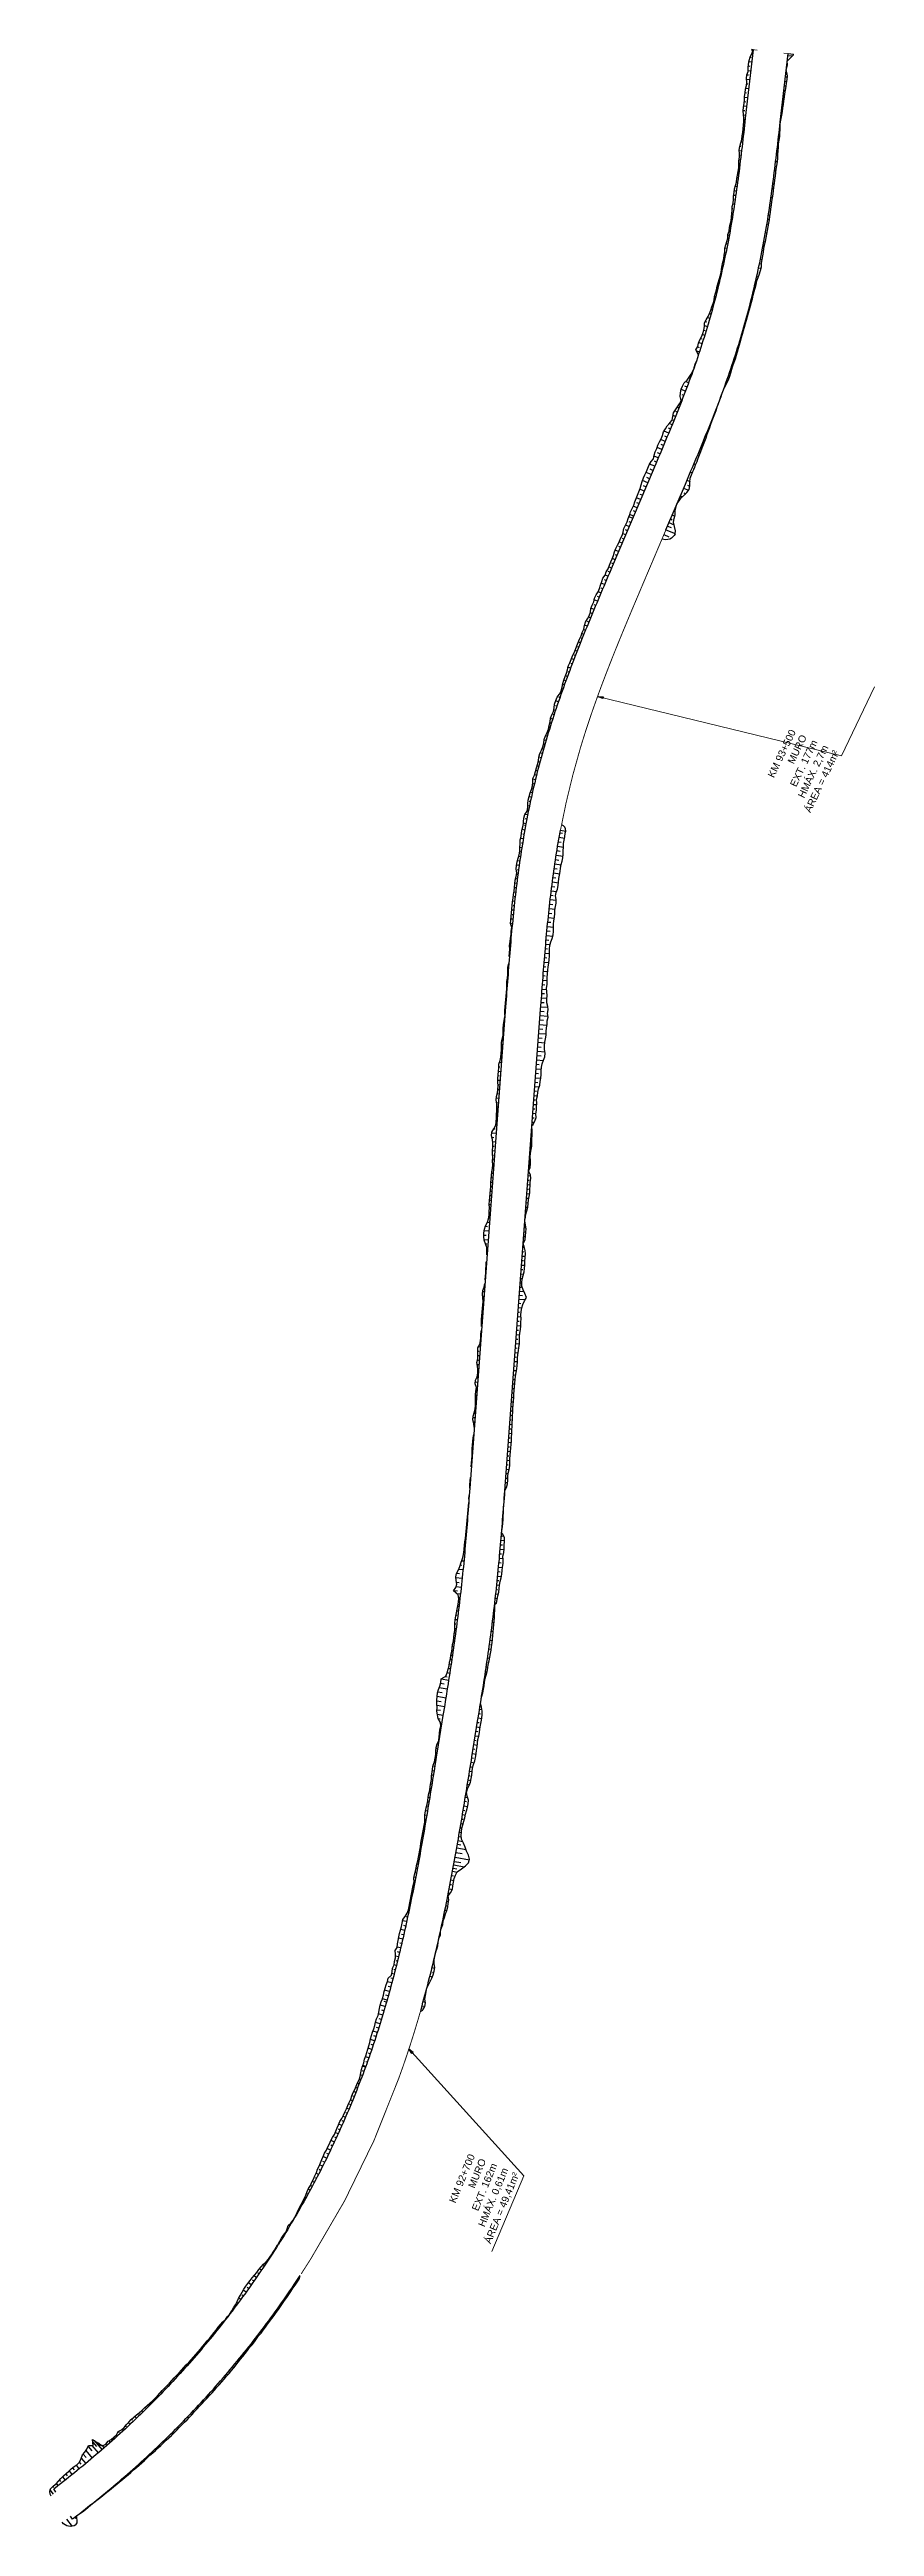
# Model space of a CAD drawing. Header units: metres. Extents: x 288738 to 324331, y 7399322 to 7465117.
# Drawn here: x 296257 to 296715, y 7459458 to 7460833 of the extents above; entities that cross this region are included whole.
import ezdxf

# ---------------------------------------------------------------- set-up
doc = ezdxf.new("R2010")
doc.units = ezdxf.units.M
doc.header["$LTSCALE"] = 10
for name, color, linetype in [('F-HZ-ATERRO-TALUDE', 110, 'Continuous'), ('F-HZ-MUROS', 210, 'Continuous'), ('F-HZ-PIANO-CORTE', 10, 'Continuous'), ('F-HZ-TALUDE', 2, 'Continuous')]:
    doc.layers.add(name, color=color, linetype=linetype)
doc.layers.add('U-HZ-MURO', color=210, linetype='Continuous', lineweight=13)
doc.layers.add('U-HZ-TEXTO-MUROS', color=2, linetype='Continuous', lineweight=0)
doc.styles.add('ARIAL', font='arial.ttf')
doc.styles.add('DIM', font='arial.ttf', dxfattribs={"width": 0.8})
doc.dimstyles.new('U-1_2000', dxfattribs={"dimscale": 2, "dimtxt": 1.5, "dimasz": 0.75, "dimexe": 0.75, "dimexo": 0.75, "dimgap": 0.25, "dimtad": 1, "dimzin": 4, "dimtxsty": 'DIM', "dimblk": 'ARCHTICK', "dimcen": 0.7, "dimdle": 0.75, "dimclrd": 256, "dimclre": 256, "dimclrt": 256, "dimaunit": 1, "dimadec": 3, "dimazin": 2, "dimtfac": 1, "dimtofl": 0, "dimtmove": 0, "dimatfit": 3, "dimldrblk": 'CLOSEDBLANK', "dimfxl": 0, "dimtolj": 1, "dimtzin": 0, "dimlwd": -1, "dimlwe": -1, "dimarcsym": 0})

msp = doc.modelspace()

# ---------------------------------------------------------------- texts
at = {"layer": 'U-HZ-TEXTO-MUROS', "linetype": 'Continuous', "lineweight": -3, "char_height": 4, "attachment_point": 9, "style": 'ARIAL'}
for s, insert, rotation in [('KM 93+500\\PMURO \\PEXT.^I177m\\PHMÁX. 2,7m\\PÁREA = 414m²', (296695.468, 7460442.846), 64.44123), ('KM 92+700\\PMURO \\PEXT.^I162m\\PHMÁX. 0,61m\\PÁREA = 49,41m²', (296518.568, 7459653.29), 67.498935)]:
    msp.add_mtext(s, dxfattribs=dict(at, insert=insert, rotation=rotation))

# ---------------------------------------------------------------- blocks, each defined once
blk = doc.blocks.new('_ArchTick')
at = {"color": 0, "linetype": 'ByBlock', "const_width": 0.15}
blk.add_lwpolyline([(-0.5, -0.5), (0.5, 0.5)], dxfattribs=at)

# ---------------------------------------------------------------- linework, layer by layer
at = {"layer": 'F-HZ-ATERRO-TALUDE', "linetype": 'Continuous', "lineweight": -3}
for p, q in [((296665.429, 7460817.887), (296665.959, 7460817.826)), ((296665.703, 7460820.291), (296666.22, 7460820.232)), ((296666.123, 7460823.034), (296666.229, 7460823.022)), ((296666.296, 7460825.487), (296666.544, 7460825.459)), ((296666.79, 7460829.816), (296669.284, 7460829.531)), ((296666.898, 7460830.762), (296669.958, 7460830.413)), ((296664.012, 7460805.475), (296664.721, 7460805.394)), ((296664.296, 7460807.957), (296664.688, 7460807.913)), ((296664.579, 7460810.44), (296665.445, 7460810.341)), ((296664.862, 7460812.922), (296665.345, 7460812.867)), ((296665.145, 7460815.403), (296666.213, 7460815.282)), ((296662.597, 7460793.072), (296662.666, 7460793.064)), ((296662.879, 7460795.547), (296663.225, 7460795.507)), ((296663.162, 7460798.027), (296663.397, 7460798.001)), ((296663.446, 7460800.51), (296663.984, 7460800.448)), ((296663.729, 7460802.993), (296664.037, 7460802.958)), ((296613.409, 7460652.749), (296613.17, 7460652.835)), ((296608.136, 7460638.706), (296607.375, 7460639.003)), ((296609.933, 7460643.372), (296607.563, 7460644.274)), ((296609.039, 7460641.038), (296608.06, 7460641.414)), ((296610.817, 7460645.711), (296609.671, 7460646.142)), ((296611.691, 7460648.053), (296609.968, 7460648.692)), ((296612.555, 7460650.399), (296612.137, 7460650.552)), ((296629.21, 7460639.223), (296629.227, 7460639.217)), ((296630.083, 7460641.565), (296630.096, 7460641.56)), ((296630.946, 7460643.911), (296630.956, 7460643.908)), ((296602.563, 7460624.781), (296600.974, 7460625.432)), ((296603.508, 7460627.095), (296603.049, 7460627.282)), ((296604.447, 7460629.412), (296603.06, 7460629.972)), ((296605.38, 7460631.731), (296604.631, 7460632.031)), ((296606.306, 7460634.053), (296605.29, 7460634.457)), ((296607.225, 7460636.378), (296606.96, 7460636.482)), ((296596.797, 7460610.933), (296594.162, 7460612.044)), ((296598.734, 7460615.543), (296596.259, 7460616.578)), ((296597.767, 7460613.237), (296596.45, 7460613.791)), ((296600.657, 7460620.158), (296598.113, 7460621.213)), ((296599.698, 7460617.849), (296598.483, 7460618.356)), ((296601.612, 7460622.468), (296600.501, 7460622.927)), ((296590.946, 7460597.121), (296588.16, 7460598.304)), ((296592.9, 7460601.724), (296589.994, 7460602.957)), ((296591.923, 7460599.422), (296590.448, 7460600.049)), ((296594.851, 7460606.327), (296592.492, 7460607.326)), ((296593.876, 7460604.025), (296592.678, 7460604.533)), ((296595.825, 7460608.63), (296594.496, 7460609.191)), ((296585.085, 7460583.314), (296582.817, 7460584.276)), ((296587.039, 7460587.916), (296584.645, 7460588.932)), ((296586.062, 7460585.615), (296584.898, 7460586.109)), ((296588.992, 7460592.519), (296586.085, 7460593.753)), ((296588.016, 7460590.217), (296586.7, 7460590.776)), ((296589.969, 7460594.82), (296588.506, 7460595.441)), ((296580.639, 7460572.84), (296578.537, 7460573.733)), ((296579.663, 7460570.539), (296578.696, 7460570.949)), ((296581.178, 7460574.109), (296579.05, 7460575.012)), ((296583.131, 7460578.711), (296580.968, 7460579.63)), ((296582.155, 7460576.41), (296581.023, 7460576.89)), ((296584.108, 7460581.012), (296583.004, 7460581.481)), ((296600.799, 7460570.428), (296603.636, 7460569.224)), ((296601.66, 7460572.456), (296602.574, 7460572.068)), ((296602.622, 7460574.721), (296604.071, 7460574.106)), ((296603.533, 7460576.868), (296603.872, 7460576.724)), ((296573.802, 7460556.731), (296572.911, 7460557.109)), ((296574.778, 7460559.033), (296573.215, 7460559.696)), ((296575.755, 7460561.334), (296574.921, 7460561.688)), ((296576.732, 7460563.635), (296575.075, 7460564.339)), ((296578.686, 7460568.238), (296576.655, 7460569.099)), ((296577.709, 7460565.936), (296576.667, 7460566.379)), ((296597.972, 7460563.767), (296600.808, 7460562.563)), ((296599.14, 7460566.519), (296604.283, 7460564.336)), ((296600.001, 7460568.547), (296602.082, 7460567.664)), ((296567.941, 7460542.924), (296567.118, 7460543.273)), ((296568.917, 7460545.225), (296567.415, 7460545.863)), ((296569.894, 7460547.526), (296569.112, 7460547.858)), ((296570.871, 7460549.828), (296569.377, 7460550.462)), ((296572.825, 7460554.43), (296570.994, 7460555.207)), ((296571.848, 7460552.129), (296571.04, 7460552.472)), ((296562.099, 7460529.108), (296561.154, 7460529.505)), ((296563.069, 7460531.412), (296561.48, 7460532.082)), ((296565.014, 7460536.018), (296563.17, 7460536.799)), ((296564.04, 7460533.716), (296563.226, 7460534.06)), ((296565.989, 7460538.32), (296565.012, 7460538.734)), ((296566.964, 7460540.622), (296565.439, 7460541.269)), ((296556.337, 7460515.259), (296555.629, 7460515.55)), ((296557.289, 7460517.571), (296556.182, 7460518.027)), ((296559.203, 7460522.19), (296557.472, 7460522.91)), ((296558.244, 7460519.881), (296557.66, 7460520.123)), ((296561.131, 7460526.803), (296559.303, 7460527.569)), ((296560.166, 7460524.497), (296559.305, 7460524.856)), ((296550.725, 7460501.348), (296550.151, 7460501.575)), ((296551.646, 7460503.673), (296550.512, 7460504.124)), ((296552.575, 7460505.994), (296552.003, 7460506.223)), ((296553.508, 7460508.313), (296552.425, 7460508.75)), ((296554.446, 7460510.63), (296553.91, 7460510.848)), ((296555.389, 7460512.946), (296554.061, 7460513.488)), ((296545.33, 7460487.352), (296544.763, 7460487.565)), ((296546.211, 7460489.692), (296544.793, 7460490.229)), ((296547.099, 7460492.029), (296546.402, 7460492.295)), ((296547.995, 7460494.363), (296546.619, 7460494.894)), ((296548.899, 7460496.694), (296548.27, 7460496.938)), ((296549.809, 7460499.022), (296548.731, 7460499.445)), ((296541.05, 7460475.608), (296540.331, 7460475.862)), ((296541.888, 7460477.964), (296541.564, 7460478.079)), ((296542.736, 7460480.315), (296541.728, 7460480.681)), ((296543.591, 7460482.665), (296543.065, 7460482.857)), ((296544.457, 7460485.01), (296543.355, 7460485.418)), ((296536.232, 7460461.404), (296535.099, 7460461.771)), ((296537.007, 7460463.78), (296536.441, 7460463.967)), ((296537.796, 7460466.153), (296536.795, 7460466.487)), ((296539.403, 7460470.887), (296537.84, 7460471.425)), ((296538.594, 7460468.522), (296537.87, 7460468.768)), ((296540.22, 7460473.25), (296539.582, 7460473.473)), ((296531.823, 7460447.067), (296531.11, 7460447.274)), ((296532.526, 7460449.466), (296532.032, 7460449.612)), ((296533.244, 7460451.861), (296532.307, 7460452.143)), ((296533.973, 7460454.252), (296533.662, 7460454.348)), ((296534.714, 7460456.639), (296534.113, 7460456.828)), ((296535.467, 7460459.023), (296535.097, 7460459.141)), ((296527.879, 7460432.595), (296526.834, 7460432.862)), ((296528.504, 7460435.016), (296528.055, 7460435.133)), ((296529.141, 7460437.433), (296528.227, 7460437.677)), ((296529.791, 7460439.847), (296529.173, 7460440.016)), ((296530.456, 7460442.257), (296529.284, 7460442.583)), ((296531.133, 7460444.664), (296530.73, 7460444.778)), ((296524.954, 7460420.443), (296524.389, 7460420.571)), ((296525.513, 7460422.879), (296524.731, 7460423.061)), ((296526.669, 7460427.744), (296525.186, 7460428.105)), ((296526.085, 7460425.313), (296525.627, 7460425.422)), ((296527.267, 7460430.171), (296526.7, 7460430.313)), ((296522.36, 7460408.215), (296520.945, 7460408.495)), ((296521.882, 7460405.761), (296521.067, 7460405.918)), ((296523.358, 7460413.114), (296522.489, 7460413.296)), ((296522.853, 7460410.666), (296522.515, 7460410.735)), ((296524.408, 7460418.003), (296523.177, 7460418.275)), ((296523.877, 7460415.56), (296523.209, 7460415.704)), ((296519.922, 7460394.875), (296518.416, 7460395.129)), ((296519.513, 7460392.409), (296518.863, 7460392.515)), ((296520.776, 7460399.801), (296519.326, 7460400.061)), ((296520.344, 7460397.339), (296519.605, 7460397.467)), ((296521.416, 7460403.305), (296520.029, 7460403.564)), ((296521.224, 7460402.261), (296520.558, 7460402.384)), ((296539.435, 7460393.312), (296540.917, 7460393.057)), ((296539.868, 7460395.79), (296542.814, 7460395.267)), ((296540.315, 7460398.266), (296541.771, 7460397.999)), ((296540.584, 7460399.727), (296543.473, 7460399.188)), ((296517.636, 7460380.051), (296516.118, 7460380.264)), ((296517.293, 7460377.574), (296516.65, 7460377.662)), ((296517.99, 7460382.525), (296517.325, 7460382.622)), ((296518.353, 7460384.999), (296517.37, 7460385.146)), ((296519.113, 7460389.941), (296518.09, 7460390.103)), ((296518.729, 7460387.47), (296518.302, 7460387.536)), ((296537.104, 7460378.46), (296538.833, 7460378.214)), ((296537.464, 7460380.949), (296540.987, 7460380.43)), ((296537.836, 7460383.43), (296539.695, 7460383.147)), ((296538.219, 7460385.909), (296541.99, 7460385.318)), ((296538.612, 7460388.379), (296540.355, 7460388.097)), ((296539.015, 7460390.842), (296542.18, 7460390.313)), ((296515.722, 7460365.173), (296514.817, 7460365.28)), ((296516.323, 7460370.137), (296515.215, 7460370.275)), ((296516.017, 7460367.656), (296515.514, 7460367.717)), ((296516.637, 7460372.617), (296516.157, 7460372.679)), ((296516.96, 7460375.096), (296516.244, 7460375.191)), ((296535.467, 7460366.061), (296538.349, 7460365.709)), ((296535.77, 7460368.503), (296537.436, 7460368.294)), ((296536.087, 7460370.991), (296539.406, 7460370.56)), ((296536.415, 7460373.482), (296538.083, 7460373.259)), ((296536.754, 7460375.972), (296540.146, 7460375.503)), ((296514.111, 7460350.26), (296513.088, 7460350.362)), ((296514.618, 7460355.235), (296513.533, 7460355.348)), ((296514.361, 7460352.748), (296513.849, 7460352.8)), ((296515.155, 7460360.206), (296514.015, 7460360.332)), ((296514.881, 7460357.721), (296514.322, 7460357.781)), ((296515.434, 7460362.69), (296514.941, 7460362.746)), ((296533.806, 7460351.225), (296537.193, 7460350.878)), ((296534.064, 7460353.719), (296535.727, 7460353.543)), ((296534.331, 7460356.21), (296537.574, 7460355.858)), ((296534.606, 7460358.699), (296536.314, 7460358.508)), ((296534.887, 7460361.176), (296538.174, 7460360.798)), ((296535.169, 7460363.589), (296536.509, 7460363.43)), ((296512.948, 7460337.815), (296512.779, 7460337.83)), ((296513.17, 7460340.305), (296512.93, 7460340.326)), ((296513.396, 7460342.795), (296513.296, 7460342.804)), ((296513.866, 7460347.772), (296513.394, 7460347.818)), ((296513.629, 7460345.284), (296513.501, 7460345.296)), ((296532.4, 7460336.425), (296534.78, 7460336.215)), ((296532.618, 7460338.856), (296534.07, 7460338.725)), ((296532.838, 7460341.271), (296536.36, 7460340.946)), ((296533.07, 7460343.755), (296534.871, 7460343.585)), ((296533.308, 7460346.236), (296536.645, 7460345.912)), ((296533.554, 7460348.732), (296535.197, 7460348.568)), ((296511.708, 7460322.866), (296511.533, 7460322.88)), ((296511.906, 7460325.358), (296511.849, 7460325.363)), ((296512.311, 7460330.342), (296512.211, 7460330.35)), ((296512.731, 7460335.324), (296512.252, 7460335.365)), ((296512.519, 7460332.833), (296512.446, 7460332.839)), ((296531.358, 7460323.981), (296532.537, 7460323.886)), ((296531.559, 7460326.469), (296534.094, 7460326.263)), ((296531.764, 7460328.964), (296533.054, 7460328.857)), ((296531.972, 7460331.452), (296534.424, 7460331.245)), ((296532.183, 7460333.937), (296533.301, 7460333.841)), ((296511.13, 7460315.388), (296510.877, 7460315.408)), ((296511.32, 7460317.881), (296511.254, 7460317.886)), ((296511.513, 7460320.374), (296511.278, 7460320.392)), ((296530.21, 7460309.075), (296531.666, 7460308.966)), ((296530.395, 7460311.531), (296532.872, 7460311.344)), ((296530.582, 7460314.01), (296531.849, 7460313.914)), ((296530.772, 7460316.502), (296533.223, 7460316.314)), ((296530.964, 7460318.995), (296532.134, 7460318.904)), ((296531.16, 7460321.488), (296533.434, 7460321.309)), ((296529.295, 7460296.806), (296533.597, 7460296.487)), ((296529.478, 7460299.26), (296531.54, 7460299.106)), ((296529.66, 7460301.717), (296533.6, 7460301.424)), ((296529.839, 7460304.115), (296531.471, 7460303.994)), ((296530.024, 7460306.597), (296533.088, 7460306.369)), ((296528.192, 7460281.955), (296531.837, 7460281.684)), ((296528.375, 7460284.424), (296530.353, 7460284.277)), ((296528.559, 7460286.893), (296532.66, 7460286.588)), ((296528.743, 7460289.368), (296530.723, 7460289.221)), ((296528.927, 7460291.854), (296533.083, 7460291.545)), ((296529.112, 7460294.344), (296531.2, 7460294.189)), ((296527.286, 7460269.757), (296528.786, 7460269.646)), ((296527.465, 7460272.171), (296531.031, 7460271.906)), ((296527.642, 7460274.553), (296529.78, 7460274.394)), ((296527.825, 7460277.018), (296532.024, 7460276.706)), ((296528.007, 7460279.466), (296529.893, 7460279.326)), ((296526.184, 7460254.926), (296527.181, 7460254.852)), ((296526.365, 7460257.361), (296528.787, 7460257.181)), ((296526.546, 7460259.803), (296527.923, 7460259.701)), ((296526.73, 7460262.283), (296529.72, 7460262.061)), ((296526.915, 7460264.775), (296528.406, 7460264.664)), ((296527.1, 7460267.265), (296530.027, 7460267.048)), ((296525.08, 7460240.066), (296526.013, 7460239.996)), ((296525.263, 7460242.534), (296526.962, 7460242.408)), ((296525.448, 7460245.019), (296526.365, 7460244.951)), ((296525.633, 7460247.51), (296527.361, 7460247.382)), ((296525.817, 7460249.99), (296526.561, 7460249.935)), ((296525.999, 7460252.437), (296527.868, 7460252.298)), ((296524.903, 7460237.69), (296526.055, 7460237.605)), ((296522.137, 7460200.455), (296522.899, 7460200.399)), ((296522.322, 7460202.947), (296523.763, 7460202.84)), ((296522.507, 7460205.439), (296523.22, 7460205.386)), ((296522.691, 7460207.923), (296524.003, 7460207.826)), ((296521.032, 7460185.595), (296521.134, 7460185.587)), ((296521.215, 7460188.047), (296521.849, 7460188)), ((296521.398, 7460190.514), (296521.888, 7460190.478)), ((296521.583, 7460193.007), (296522.617, 7460192.93)), ((296521.767, 7460195.488), (296522.385, 7460195.442)), ((296521.951, 7460197.964), (296523.461, 7460197.852)), ((296519.006, 7460158.317), (296520.753, 7460158.187)), ((296519.191, 7460160.807), (296520.01, 7460160.747)), ((296519.376, 7460163.299), (296520.959, 7460163.182)), ((296519.561, 7460165.786), (296520.299, 7460165.731)), ((296519.739, 7460168.184), (296520.586, 7460168.121)), ((296498.526, 7460145.856), (296498.181, 7460145.882)), ((296518.091, 7460146.004), (296518.754, 7460145.955)), ((296518.272, 7460148.443), (296519.188, 7460148.375)), ((296518.456, 7460150.924), (296518.9, 7460150.891)), ((296518.637, 7460153.356), (296520.066, 7460153.25)), ((296518.821, 7460155.827), (296519.692, 7460155.763)), ((296497.415, 7460130.898), (296496.956, 7460130.932)), ((296498.156, 7460140.87), (296497.403, 7460140.926)), ((296497.6, 7460133.391), (296497.406, 7460133.405)), ((296497.785, 7460135.884), (296497.411, 7460135.912)), ((296497.97, 7460138.377), (296497.776, 7460138.391)), ((296498.341, 7460143.363), (296497.88, 7460143.397)), ((296517.064, 7460132.181), (296517.921, 7460132.118)), ((296517.248, 7460134.662), (296519.197, 7460134.517)), ((296517.429, 7460137.1), (296518.63, 7460137.011)), ((296517.598, 7460139.369), (296521.026, 7460139.114)), ((296517.761, 7460141.559), (296519.544, 7460141.427)), ((296517.922, 7460143.736), (296520.273, 7460143.562)), ((296497.044, 7460125.911), (296496.651, 7460125.94)), ((296497.23, 7460128.404), (296497.009, 7460128.421)), ((296515.954, 7460117.245), (296516.919, 7460117.173)), ((296516.139, 7460119.733), (296517.973, 7460119.596)), ((296516.324, 7460122.223), (296517.299, 7460122.15)), ((296516.509, 7460124.714), (296518.531, 7460124.564)), ((296516.694, 7460127.206), (296517.659, 7460127.134)), ((296516.879, 7460129.693), (296518.659, 7460129.561)), ((296515.029, 7460104.8), (296516.647, 7460104.68)), ((296515.215, 7460107.293), (296516.037, 7460107.232)), ((296515.4, 7460109.785), (296517.109, 7460109.658)), ((296515.585, 7460112.27), (296516.531, 7460112.2)), ((296515.769, 7460114.756), (296517.848, 7460114.602)), ((296513.92, 7460089.865), (296514.943, 7460089.789)), ((296514.105, 7460092.358), (296514.64, 7460092.318)), ((296514.29, 7460094.848), (296515.476, 7460094.76)), ((296514.475, 7460097.338), (296515.124, 7460097.29)), ((296514.66, 7460099.82), (296516.196, 7460099.706)), ((296514.844, 7460102.308), (296515.677, 7460102.246)), ((296512.994, 7460077.404), (296513.565, 7460077.361)), ((296513.179, 7460079.896), (296514.263, 7460079.816)), ((296513.364, 7460082.389), (296513.902, 7460082.349)), ((296513.55, 7460084.882), (296514.666, 7460084.799)), ((296513.735, 7460087.373), (296514.244, 7460087.335)), ((296511.883, 7460062.451), (296512.641, 7460062.395)), ((296512.068, 7460064.944), (296513.528, 7460064.835)), ((296512.253, 7460067.436), (296512.943, 7460067.384)), ((296512.438, 7460069.927), (296513.724, 7460069.831)), ((296512.624, 7460072.419), (296513.233, 7460072.373)), ((296512.809, 7460074.912), (296514.023, 7460074.822)), ((296510.958, 7460049.997), (296512.523, 7460049.881)), ((296511.143, 7460052.487), (296511.865, 7460052.434)), ((296511.328, 7460054.978), (296512.843, 7460054.866)), ((296511.513, 7460057.468), (296512.333, 7460057.407)), ((296511.698, 7460059.96), (296513.312, 7460059.84)), ((296490.376, 7460036.159), (296490.271, 7460036.166)), ((296490.561, 7460038.652), (296490.512, 7460038.655)), ((296509.853, 7460035.134), (296510.737, 7460035.068)), ((296510.036, 7460037.585), (296510.675, 7460037.538)), ((296510.221, 7460040.075), (296511.43, 7460039.985)), ((296510.406, 7460042.566), (296510.988, 7460042.522)), ((296510.588, 7460045.015), (296512.179, 7460044.897)), ((296510.773, 7460047.507), (296511.603, 7460047.445)), ((296507.765, 7460007.865), (296508.402, 7460007.813)), ((296506.477, 7459993.124), (296507.591, 7459993.019)), ((296506.705, 7459995.594), (296508.674, 7459995.415)), ((296506.928, 7459998.063), (296507.919, 7459997.975)), ((296507.147, 7460000.541), (296509.26, 7460000.357)), ((296507.361, 7460003.026), (296508.369, 7460002.94)), ((296507.57, 7460005.509), (296509.515, 7460005.346)), ((296505.241, 7459980.756), (296506.698, 7459980.601)), ((296505.499, 7459983.217), (296506.386, 7459983.125)), ((296505.752, 7459985.681), (296507.802, 7459985.473)), ((296505.999, 7459988.16), (296507.084, 7459988.053)), ((296506.241, 7459990.642), (296508.448, 7459990.43)), ((296504.144, 7459970.879), (296505.019, 7459970.777)), ((296504.427, 7459973.343), (296505.007, 7459973.277)), ((296504.704, 7459975.809), (296506.118, 7459975.652)), ((296504.975, 7459978.275), (296505.712, 7459978.195)), ((296495.683, 7459911.776), (296497.036, 7459911.558)), ((296496.052, 7459914.071), (296496.278, 7459914.034)), ((296496.433, 7459916.452), (296496.495, 7459916.442)), ((296473.578, 7459897.183), (296473.381, 7459897.214)), ((296473.976, 7459899.651), (296473.793, 7459899.68)), ((296474.374, 7459902.119), (296474.154, 7459902.154)), ((296493.307, 7459897.046), (296495.299, 7459896.724)), ((296493.705, 7459899.511), (296494.677, 7459899.354)), ((296494.102, 7459901.973), (296495.919, 7459901.68)), ((296494.5, 7459904.438), (296495.463, 7459904.282)), ((296494.898, 7459906.904), (296496.883, 7459906.584)), ((296495.294, 7459909.367), (296496.216, 7459909.218)), ((296471.587, 7459884.842), (296471.326, 7459884.884)), ((296471.985, 7459887.31), (296471.409, 7459887.403)), ((296472.383, 7459889.778), (296471.99, 7459889.842)), ((296472.781, 7459892.246), (296472.127, 7459892.352)), ((296473.179, 7459894.714), (296473.157, 7459894.718)), ((296491.321, 7459884.728), (296492.304, 7459884.569)), ((296491.719, 7459887.194), (296493.737, 7459886.868)), ((296492.116, 7459889.661), (296493.095, 7459889.503)), ((296492.514, 7459892.126), (296494.372, 7459891.826)), ((296492.911, 7459894.589), (296493.798, 7459894.446)), ((296469.188, 7459870.035), (296468.872, 7459870.087)), ((296469.59, 7459872.503), (296468.966, 7459872.604)), ((296470.391, 7459877.438), (296469.42, 7459877.595)), ((296469.991, 7459874.97), (296469.548, 7459875.042)), ((296470.79, 7459879.906), (296470.33, 7459879.98)), ((296471.189, 7459882.374), (296470.528, 7459882.481)), ((296488.939, 7459870.02), (296489.484, 7459869.932)), ((296489.335, 7459872.456), (296490.792, 7459872.22)), ((296489.734, 7459874.918), (296490.544, 7459874.787)), ((296490.133, 7459877.38), (296491.643, 7459877.136)), ((296490.531, 7459879.834), (296491.206, 7459879.725)), ((296490.926, 7459882.279), (296492.605, 7459882.008)), ((296466.743, 7459855.236), (296466.223, 7459855.323)), ((296467.156, 7459857.701), (296466.307, 7459857.843)), ((296467.566, 7459860.168), (296467.171, 7459860.233)), ((296467.974, 7459862.634), (296467.19, 7459862.763)), ((296468.38, 7459865.101), (296468.005, 7459865.163)), ((296468.785, 7459867.568), (296468.14, 7459867.673)), ((296486.592, 7459855.704), (296487.488, 7459855.555)), ((296486.998, 7459858.155), (296489.046, 7459857.816)), ((296487.403, 7459860.611), (296488.412, 7459860.445)), ((296487.781, 7459862.918), (296489.034, 7459862.712)), ((296488.155, 7459865.209), (296488.331, 7459865.181)), ((296488.552, 7459867.642), (296488.99, 7459867.571)), ((296464.642, 7459842.914), (296464.1, 7459843.008)), ((296465.068, 7459845.377), (296464.84, 7459845.416)), ((296465.491, 7459847.841), (296465.066, 7459847.914)), ((296466.328, 7459852.77), (296465.344, 7459852.936)), ((296465.911, 7459850.305), (296465.617, 7459850.355)), ((296484.522, 7459843.448), (296485.641, 7459843.256)), ((296484.941, 7459845.897), (296485.386, 7459845.821)), ((296485.357, 7459848.341), (296486.558, 7459848.137)), ((296485.77, 7459850.788), (296486.512, 7459850.663)), ((296486.182, 7459853.244), (296487.831, 7459852.968)), ((296462.008, 7459828.147), (296461.545, 7459828.232)), ((296462.458, 7459830.606), (296462.227, 7459830.648)), ((296462.902, 7459833.066), (296462.48, 7459833.142)), ((296463.343, 7459835.527), (296463.093, 7459835.571)), ((296463.779, 7459837.989), (296463.241, 7459838.084)), ((296464.213, 7459840.451), (296463.951, 7459840.497)), ((296482.086, 7459829.559), (296489.996, 7459828.137)), ((296482.562, 7459832.221), (296485.943, 7459831.619)), ((296483.003, 7459834.711), (296488.172, 7459833.798)), ((296483.371, 7459836.81), (296485.321, 7459836.468)), ((296483.722, 7459838.823), (296486.21, 7459838.39)), ((296484.103, 7459841.017), (296484.842, 7459840.889)), ((296460.167, 7459818.318), (296459.343, 7459818.475)), ((296459.696, 7459815.862), (296459.523, 7459815.896)), ((296460.635, 7459820.773), (296460.26, 7459820.845)), ((296461.097, 7459823.23), (296460.441, 7459823.353)), ((296461.556, 7459825.688), (296461.263, 7459825.742)), ((296479.296, 7459814.523), (296480.125, 7459814.365)), ((296479.763, 7459816.973), (296481.314, 7459816.679)), ((296480.222, 7459819.405), (296481.114, 7459819.238)), ((296480.66, 7459821.75), (296483.147, 7459821.288)), ((296480.993, 7459823.553), (296483.052, 7459823.173)), ((296481.314, 7459825.304), (296487.154, 7459824.236)), ((296481.669, 7459827.25), (296485.326, 7459826.586)), ((296456.74, 7459801.157), (296456.554, 7459801.196)), ((296457.246, 7459803.605), (296456.834, 7459803.69)), ((296457.751, 7459806.054), (296457.501, 7459806.104)), ((296458.243, 7459808.505), (296457.806, 7459808.592)), ((296458.733, 7459810.956), (296458.479, 7459811.006)), ((296459.216, 7459813.409), (296458.706, 7459813.509)), ((296476.47, 7459800.258), (296477.017, 7459800.146)), ((296476.967, 7459802.7), (296478.132, 7459802.464)), ((296477.458, 7459805.14), (296477.936, 7459805.044)), ((296477.93, 7459807.511), (296478.336, 7459807.431)), ((296478.372, 7459809.754), (296478.852, 7459809.659)), ((296478.824, 7459812.075), (296480.558, 7459811.739)), ((296454.101, 7459788.939), (296451.903, 7459789.43)), ((296453.554, 7459786.499), (296452.38, 7459786.765)), ((296455.177, 7459793.822), (296452.934, 7459794.309)), ((296454.643, 7459791.379), (296453.544, 7459791.621)), ((296455.707, 7459796.265), (296454.955, 7459796.426)), ((296456.225, 7459798.71), (296455.631, 7459798.836)), ((296473.89, 7459788.097), (296474.016, 7459788.07)), ((296474.839, 7459792.476), (296475.24, 7459792.39)), ((296475.971, 7459797.844), (296476.679, 7459797.697)), ((296450.691, 7459774.332), (296449.009, 7459774.742)), ((296451.859, 7459779.193), (296449.894, 7459779.658)), ((296451.28, 7459776.761), (296450.044, 7459777.058)), ((296452.995, 7459784.062), (296450.709, 7459784.588)), ((296452.433, 7459781.627), (296451.354, 7459781.878)), ((296472.695, 7459782.733), (296472.747, 7459782.722)), ((296446.98, 7459759.798), (296444.519, 7459760.456)), ((296447.623, 7459762.214), (296446.489, 7459762.513)), ((296448.253, 7459764.634), (296446.979, 7459764.964)), ((296448.876, 7459767.055), (296448.068, 7459767.261)), ((296449.489, 7459769.478), (296448.187, 7459769.806)), ((296450.097, 7459771.903), (296449.379, 7459772.081)), ((296443.328, 7459746.699), (296440.502, 7459747.522)), ((296444.32, 7459750.159), (296441.716, 7459750.9)), ((296444.017, 7459749.102), (296442.662, 7459749.49)), ((296445.669, 7459754.973), (296442.905, 7459755.736)), ((296445.001, 7459752.564), (296443.695, 7459752.93)), ((296446.33, 7459757.384), (296444.976, 7459757.752)), ((296463.725, 7459747.109), (296464.532, 7459746.883)), ((296464.379, 7459749.457), (296465.525, 7459749.141)), ((296465.008, 7459751.75), (296465.246, 7459751.685)), ((296465.659, 7459754.153), (296465.926, 7459754.081)), ((296466.3, 7459756.558), (296466.326, 7459756.551)), ((296438.941, 7459732.355), (296436.592, 7459733.108)), ((296440.447, 7459737.123), (296437.899, 7459737.914)), ((296439.695, 7459734.738), (296438.524, 7459735.108)), ((296441.905, 7459741.906), (296439.542, 7459742.616)), ((296441.178, 7459739.513), (296439.881, 7459739.91)), ((296442.619, 7459744.302), (296441.335, 7459744.681)), ((296434.155, 7459718.14), (296432.316, 7459718.789)), ((296435.797, 7459722.862), (296433.8, 7459723.546)), ((296434.982, 7459720.499), (296434.066, 7459720.817)), ((296437.393, 7459727.601), (296435.115, 7459728.356)), ((296436.6, 7459725.23), (296435.543, 7459725.586)), ((296438.174, 7459729.976), (296436.973, 7459730.367)), ((296428.805, 7459703.68), (296427.803, 7459704.068)), ((296429.702, 7459706.014), (296429.304, 7459706.165)), ((296430.587, 7459708.352), (296429.54, 7459708.745)), ((296432.325, 7459713.04), (296430.741, 7459713.618)), ((296431.461, 7459710.694), (296430.775, 7459710.948)), ((296432.468, 7459713.433), (296430.886, 7459714.009)), ((296433.317, 7459715.784), (296432.473, 7459716.087)), ((296423.186, 7459689.773), (296421.92, 7459690.306)), ((296424.151, 7459692.079), (296423.53, 7459692.337)), ((296425.104, 7459694.39), (296423.977, 7459694.852)), ((296426.047, 7459696.706), (296425.391, 7459696.97)), ((296426.977, 7459699.026), (296425.781, 7459699.503)), ((296427.896, 7459701.351), (296427.367, 7459701.559)), ((296417.165, 7459676.035), (296415.559, 7459676.767)), ((296418.197, 7459678.312), (296417.39, 7459678.675)), ((296419.217, 7459680.594), (296417.543, 7459681.338)), ((296420.226, 7459682.882), (296419.4, 7459683.244)), ((296421.224, 7459685.174), (296419.822, 7459685.78)), ((296422.211, 7459687.471), (296421.526, 7459687.763)), ((296410.747, 7459662.478), (296408.849, 7459663.411)), ((296411.844, 7459664.724), (296410.863, 7459665.2)), ((296412.93, 7459666.976), (296411.065, 7459667.87)), ((296414.006, 7459669.233), (296413.083, 7459669.67)), ((296415.07, 7459671.495), (296413.214, 7459672.363)), ((296416.123, 7459673.762), (296415.269, 7459674.157)), ((296403.936, 7459649.114), (296402.908, 7459649.657)), ((296405.098, 7459651.327), (296404.541, 7459651.618)), ((296406.25, 7459653.546), (296404.972, 7459654.206)), ((296407.391, 7459655.771), (296406.616, 7459656.165)), ((296408.52, 7459658.001), (296406.853, 7459658.841)), ((296409.639, 7459660.237), (296408.739, 7459660.685)), ((296396.739, 7459635.954), (296396.278, 7459636.215)), ((296397.966, 7459638.132), (296397.698, 7459638.282)), ((296399.181, 7459640.317), (296398.583, 7459640.647)), ((296400.386, 7459642.508), (296399.988, 7459642.725)), ((296401.58, 7459644.704), (296400.525, 7459645.274)), ((296402.764, 7459646.906), (296402.284, 7459647.162)), ((296390.451, 7459625.151), (296390.161, 7459625.324)), ((296391.73, 7459627.299), (296391.633, 7459627.356)), ((296392.998, 7459629.453), (296392.988, 7459629.459)), ((296394.256, 7459631.614), (296394.11, 7459631.699)), ((296395.503, 7459633.781), (296395.313, 7459633.89)), ((296370.388, 7459594.197), (296369.592, 7459594.755)), ((296371.817, 7459596.248), (296370.391, 7459597.236)), ((296373.237, 7459598.306), (296372.607, 7459598.738)), ((296374.645, 7459600.372), (296373.558, 7459601.11)), ((296376.044, 7459602.444), (296375.633, 7459602.719)), ((296377.433, 7459604.522), (296376.961, 7459604.836)), ((296378.812, 7459606.607), (296378.716, 7459606.671)), ((296360.108, 7459580.036), (296359.684, 7459580.355)), ((296361.606, 7459582.037), (296361.24, 7459582.31)), ((296363.095, 7459584.046), (296362.028, 7459584.832)), ((296364.572, 7459586.062), (296363.904, 7459586.55)), ((296366.041, 7459588.085), (296364.471, 7459589.219)), ((296367.5, 7459590.115), (296366.677, 7459590.703)), ((296368.949, 7459592.153), (296367.343, 7459593.289)), ((296358.6, 7459578.041), (296358.496, 7459578.121)), ((296266.353, 7459462.166, 660), (296269.446, 7459458.144, 660)), ((296271.076, 7459463.267), (296271.648, 7459462.524)), ((296276.39, 7459467.396), (296276.537, 7459467.209))]:
    msp.add_line(p, q, dxfattribs=at)
at = {"layer": 'F-HZ-MUROS', "linetype": 'Continuous', "lineweight": -3, "const_width": 0.5}
for points in [[(296540.584, 7460399.727, -0.02662764), (296551.629, 7460445.292, -0.00510844), (296554.435, 7460454.324, -0.00475869), (296557.643, 7460463.972, -0.00405132), (296560.759, 7460472.821, -0.00368731), (296564.339, 7460482.504, -0.00295882), (296567.653, 7460491.116, -0.00258898), (296571.555, 7460500.93, -0.00185187), (296574.888, 7460509.099, -0.00148072), (296579.13, 7460519.303, -0.00074092), (296581.707, 7460525.425, -0.00037018), (296586.901, 7460537.686), (296599.128, 7460566.489)], [(296450.792, 7459706.762, 0.00967399), (296457.489, 7459726.329, 0.00691035), (296462.085, 7459741.364, 0.00138473), (296463.078, 7459744.819, 0.00138473)], [(296396.648, 7459598.254), (296402.116, 7459606.842, 0.05554513), (296450.792, 7459706.762, 1.40588351)]]:
    msp.add_lwpolyline(points, format="xyb", dxfattribs=at)
at = {"layer": 'F-HZ-PIANO-CORTE'}
for p, q in [((296647.523, 7460832.973), (296646.866, 7460833.048)), ((296644.111, 7460819.056), (296645.011, 7460818.954)), ((296644.704, 7460821.467), (296646.191, 7460821.297)), ((296644.841, 7460823.96), (296645.657, 7460823.867)), ((296645.272, 7460826.42), (296646.756, 7460826.251)), ((296645.802, 7460828.863), (296646.42, 7460828.792)), ((296642.64, 7460804.185), (296643.429, 7460804.095)), ((296642.794, 7460806.676), (296644.501, 7460806.481)), ((296643.047, 7460809.161), (296643.916, 7460809.062)), ((296643.464, 7460811.625), (296645.067, 7460811.443)), ((296643.872, 7460816.576), (296645.63, 7460816.376)), ((296643.886, 7460814.087), (296644.618, 7460814.003)), ((296642.027, 7460799.229), (296642.84, 7460799.136)), ((296642.208, 7460796.737), (296643.374, 7460796.604)), ((296642.238, 7460791.746), (296642.812, 7460791.68)), ((296642.246, 7460801.717), (296643.935, 7460801.524)), ((296642.335, 7460794.241), (296642.715, 7460794.198)), ((296639.825, 7460776.989), (296641.093, 7460776.839)), ((296640.123, 7460779.463), (296640.754, 7460779.389)), ((296640.828, 7460781.862), (296641.671, 7460781.763)), ((296641.331, 7460784.306), (296641.645, 7460784.269)), ((296641.712, 7460786.776), (296642.244, 7460786.715)), ((296642.048, 7460789.253), (296642.288, 7460789.226)), ((296661.198, 7460780.859), (296661.628, 7460780.809)), ((296661.213, 7460778.349), (296661.516, 7460778.313)), ((296661.768, 7460785.816), (296662.352, 7460785.749)), ((296661.79, 7460783.299), (296662.096, 7460783.263)), ((296662.275, 7460788.271), (296662.498, 7460788.245)), ((296639.076, 7460764.561), (296639.325, 7460764.529)), ((296639.474, 7460767.028), (296639.889, 7460766.976)), ((296639.589, 7460769.524), (296639.894, 7460769.486)), ((296639.69, 7460772.012), (296640.501, 7460771.913)), ((296639.918, 7460774.492), (296640.359, 7460774.439)), ((296659.42, 7460766.001), (296660.284, 7460765.894)), ((296659.529, 7460763.47), (296659.95, 7460763.416)), ((296660.028, 7460770.956), (296661.074, 7460770.83)), ((296660.185, 7460768.424), (296660.644, 7460768.367)), ((296660.618, 7460775.904), (296661.322, 7460775.821)), ((296660.783, 7460773.377), (296661.241, 7460773.323)), ((296636.608, 7460749.8), (296637.075, 7460749.732)), ((296636.814, 7460752.288), (296637.899, 7460752.132)), ((296637.173, 7460754.759), (296637.711, 7460754.684)), ((296637.598, 7460757.218), (296638.592, 7460757.083)), ((296638.254, 7460759.629), (296638.589, 7460759.584)), ((296638.648, 7460762.098), (296639.253, 7460762.019)), ((296657.456, 7460751.147), (296658.288, 7460751.03)), ((296658.137, 7460756.094), (296658.966, 7460755.982)), ((296658.226, 7460753.561), (296658.652, 7460753.502)), ((296658.791, 7460761.046), (296659.57, 7460760.945)), ((296658.872, 7460758.516), (296659.277, 7460758.463)), ((296635.127, 7460737.412), (296635.597, 7460737.332)), ((296635.438, 7460739.889), (296635.723, 7460739.842)), ((296635.692, 7460742.376), (296636.407, 7460742.262)), ((296635.846, 7460744.871), (296636.32, 7460744.798)), ((296636.253, 7460747.328), (296637.172, 7460747.19)), ((296655.202, 7460736.344), (296656.214, 7460736.178)), ((296655.991, 7460741.268), (296656.847, 7460741.135)), ((296656.078, 7460738.729), (296656.554, 7460738.653)), ((296656.742, 7460746.204), (296657.591, 7460746.079)), ((296656.809, 7460743.669), (296657.246, 7460743.603)), ((296657.518, 7460748.615), (296657.933, 7460748.555)), ((296631.846, 7460722.905), (296632.898, 7460722.695)), ((296632.531, 7460725.305), (296632.956, 7460725.222)), ((296633.306, 7460727.677), (296633.849, 7460727.574)), ((296633.424, 7460730.152), (296633.862, 7460730.071)), ((296634.185, 7460732.507), (296634.741, 7460732.407)), ((296634.58, 7460734.973), (296634.878, 7460734.921)), ((296652.56, 7460721.614), (296653.326, 7460721.465)), ((296653.394, 7460723.994), (296653.759, 7460723.925)), ((296653.489, 7460726.514), (296654.338, 7460726.357)), ((296654.369, 7460731.425), (296655.291, 7460731.264)), ((296654.391, 7460728.886), (296654.848, 7460728.804)), ((296655.254, 7460733.806), (296655.717, 7460733.728)), ((296629.456, 7460708.135), (296629.737, 7460708.07)), ((296629.899, 7460710.59), (296630.097, 7460710.545)), ((296630.262, 7460713.063), (296630.841, 7460712.935)), ((296630.904, 7460715.479), (296631.139, 7460715.428)), ((296631.346, 7460717.937), (296631.896, 7460717.821)), ((296631.676, 7460720.415), (296632.041, 7460720.34)), ((296650.569, 7460711.881), (296651.893, 7460711.597)), ((296650.643, 7460709.316), (296651.245, 7460709.184)), ((296651.585, 7460716.723), (296652.456, 7460716.545)), ((296651.591, 7460714.182), (296652.101, 7460714.075)), ((296652.526, 7460719.079), (296652.973, 7460718.99)), ((296626.166, 7460696.082), (296626.46, 7460696.006)), ((296626.884, 7460698.476), (296627.376, 7460698.352)), ((296627.469, 7460700.906), (296627.727, 7460700.842)), ((296628.099, 7460703.324), (296628.582, 7460703.206)), ((296628.78, 7460705.729), (296628.973, 7460705.683)), ((296646.888, 7460694.841), (296647.157, 7460694.774)), ((296647.22, 7460697.332), (296647.725, 7460697.208)), ((296648.094, 7460699.689), (296648.38, 7460699.621)), ((296648.387, 7460702.186), (296649.022, 7460702.037)), ((296649.282, 7460704.542), (296649.61, 7460704.466)), ((296649.505, 7460707.043), (296650.348, 7460706.853)), ((296620.956, 7460682.156), (296621.884, 7460681.885)), ((296622.238, 7460684.301), (296623.485, 7460683.944)), ((296623.363, 7460686.531), (296623.76, 7460686.419)), ((296624.147, 7460688.904), (296624.826, 7460688.717)), ((296624.941, 7460691.274), (296625.212, 7460691.2)), ((296625.802, 7460693.62), (296626.128, 7460693.534)), ((296642.972, 7460680.371), (296643.185, 7460680.31)), ((296643.433, 7460682.836), (296643.869, 7460682.715)), ((296644.316, 7460685.185), (296644.538, 7460685.124)), ((296644.742, 7460687.657), (296645.201, 7460687.534)), ((296645.616, 7460690.01), (296645.852, 7460689.948)), ((296646.005, 7460692.489), (296646.469, 7460692.371)), ((296616.745, 7460667.98), (296617.592, 7460667.705)), ((296617.371, 7460670.389), (296619.203, 7460669.804)), ((296618.342, 7460672.677), (296619.148, 7460672.425)), ((296619.403, 7460674.931), (296620.688, 7460674.535)), ((296620.208, 7460677.297), (296620.814, 7460677.114)), ((296620.452, 7460679.783), (296622.126, 7460679.285)), ((296639.22, 7460668.459), (296639.769, 7460668.29)), ((296640.206, 7460670.769), (296640.461, 7460670.692)), ((296640.672, 7460673.237), (296641.114, 7460673.105)), ((296641.582, 7460675.572), (296641.785, 7460675.513)), ((296642.075, 7460678.029), (296642.459, 7460677.919)), ((296615.518, 7460658.814), (296615.532, 7460658.809)), ((296616.007, 7460665.863), (296617.738, 7460665.292)), ((296634.59, 7460654.22), (296635.189, 7460654.016)), ((296635.647, 7460656.497), (296635.903, 7460656.411)), ((296636.179, 7460658.95), (296636.751, 7460658.761)), ((296637.261, 7460661.222), (296637.565, 7460661.123)), ((296637.723, 7460663.696), (296638.279, 7460663.518)), ((296638.774, 7460665.983), (296639.07, 7460665.89)), ((296632.286, 7460647.147), (296632.437, 7460647.093)), ((296632.959, 7460649.518), (296633.67, 7460649.267)), ((296634.153, 7460651.735), (296634.526, 7460651.605)), ((296624.163, 7460626.184), (296624.453, 7460626.068)), ((296625.212, 7460628.456), (296625.341, 7460628.405)), ((296625.997, 7460630.833), (296626.238, 7460630.739)), ((296626.991, 7460633.127), (296627.081, 7460633.093)), ((296627.798, 7460635.494), (296627.92, 7460635.448)), ((296618.513, 7460612.31), (296619.286, 7460611.989)), ((296619.835, 7460614.466), (296620.202, 7460614.315)), ((296620.418, 7460616.927), (296621.074, 7460616.658)), ((296621.627, 7460619.128), (296621.891, 7460619.02)), ((296622.302, 7460621.548), (296622.731, 7460621.375)), ((296623.403, 7460623.797), (296623.571, 7460623.729)), ((296612.709, 7460598.493), (296613.819, 7460598.023)), ((296614.225, 7460600.565), (296614.767, 7460600.336)), ((296614.655, 7460603.095), (296615.667, 7460602.668)), ((296616.124, 7460605.187), (296616.625, 7460604.977)), ((296616.59, 7460607.7), (296617.505, 7460607.317)), ((296617.971, 7460609.83), (296618.388, 7460609.656)), ((296607.093, 7460585.254), (296608.272, 7460584.754)), ((296608.92, 7460589.558), (296611.671, 7460588.39)), ((296609.031, 7460586.93), (296610.07, 7460586.489)), ((296610.792, 7460593.971), (296612.49, 7460593.25)), ((296611.127, 7460591.284), (296612.377, 7460590.754)), ((296612.32, 7460595.944), (296612.905, 7460595.696)), ((296606.438, 7460582.921), (296606.722, 7460582.801)), ((296510.733, 7460310.533), (296510.763, 7460310.531)), ((296509.751, 7460298.08), (296509.793, 7460298.077)), ((296509.829, 7460300.574), (296510.02, 7460300.56)), ((296510.065, 7460303.063), (296510.135, 7460303.058)), ((296510.276, 7460305.554), (296510.391, 7460305.546)), ((296510.523, 7460308.042), (296510.55, 7460308.04)), ((296508.112, 7460283.214), (296508.42, 7460283.191)), ((296508.684, 7460285.647), (296508.911, 7460285.63)), ((296508.796, 7460288.142), (296508.946, 7460288.131)), ((296508.86, 7460290.64), (296509.281, 7460290.609)), ((296509.169, 7460293.118), (296509.318, 7460293.107)), ((296506.342, 7460268.414), (296506.984, 7460268.366)), ((296506.708, 7460270.86), (296507.808, 7460270.779)), ((296507.379, 7460273.267), (296507.684, 7460273.244)), ((296507.647, 7460275.747), (296508.174, 7460275.707)), ((296507.812, 7460278.241), (296508.086, 7460278.221)), ((296507.863, 7460280.739), (296508.544, 7460280.688)), ((296505.796, 7460260.941), (296507.07, 7460260.846)), ((296505.842, 7460255.955), (296506.702, 7460255.891)), ((296505.916, 7460263.434), (296506.585, 7460263.384)), ((296505.946, 7460258.446), (296506.416, 7460258.411)), ((296506.136, 7460265.924), (296507.44, 7460265.827)), ((296504.916, 7460251.054), (296506.334, 7460250.948)), ((296505.045, 7460241.134), (296505.602, 7460241.093)), ((296505.083, 7460248.603), (296505.619, 7460248.563)), ((296505.225, 7460243.627), (296505.506, 7460243.606)), ((296505.302, 7460246.125), (296505.972, 7460246.076)), ((296505.468, 7460253.487), (296505.993, 7460253.448)), ((296502.489, 7460231.723), (296504.893, 7460231.545)), ((296502.524, 7460229.255), (296503.617, 7460229.174)), ((296502.911, 7460226.797), (296504.531, 7460226.677)), ((296503.628, 7460233.921), (296504.345, 7460233.868)), ((296504.719, 7460236.145), (296505.232, 7460236.107)), ((296504.898, 7460238.639), (296505.157, 7460238.62)), ((296524.236, 7460228.71), (296524.747, 7460228.672)), ((296524.606, 7460233.685), (296524.825, 7460233.669)), ((296524.626, 7460231.186), (296524.83, 7460231.17)), ((296502.931, 7460221.802), (296504.162, 7460221.71)), ((296502.958, 7460219.305), (296503.468, 7460219.267)), ((296502.972, 7460214.318), (296503.291, 7460214.294)), ((296503.003, 7460216.815), (296503.794, 7460216.756)), ((296503.017, 7460224.299), (296503.682, 7460224.25)), ((296523.129, 7460213.81), (296523.868, 7460213.755)), ((296523.497, 7460218.763), (296523.771, 7460218.742)), ((296523.592, 7460216.269), (296523.872, 7460216.248)), ((296523.866, 7460223.732), (296524.518, 7460223.684)), ((296523.884, 7460221.236), (296524.087, 7460221.221)), ((296524.364, 7460226.196), (296524.677, 7460226.173)), ((296501.769, 7460199.387), (296502.134, 7460199.36)), ((296501.891, 7460201.883), (296502.685, 7460201.824)), ((296501.973, 7460204.382), (296502.422, 7460204.349)), ((296502.119, 7460206.876), (296503.055, 7460206.806)), ((296502.423, 7460209.357), (296502.831, 7460209.327)), ((296502.828, 7460211.824), (296503.424, 7460211.779)), ((296523.11, 7460211.359), (296523.272, 7460211.347)), ((296500.99, 7460186.929), (296501.575, 7460186.886)), ((296501.083, 7460191.924), (296501.944, 7460191.86)), ((296501.12, 7460189.426), (296501.44, 7460189.402)), ((296501.199, 7460194.42), (296501.664, 7460194.386)), ((296501.493, 7460196.903), (296502.314, 7460196.842)), ((296498.097, 7460174.93), (296499.385, 7460174.834)), ((296498.192, 7460172.432), (296500.488, 7460172.261)), ((296498.262, 7460177.413), (296500.856, 7460177.22)), ((296498.942, 7460179.811), (296499.99, 7460179.733)), ((296500.104, 7460182.02), (296501.207, 7460181.938)), ((296500.648, 7460184.457), (296501.019, 7460184.43)), ((296520.181, 7460174.138), (296521.164, 7460174.065)), ((296520.287, 7460171.676), (296520.573, 7460171.655)), ((296520.55, 7460179.103), (296521.425, 7460179.038)), ((296520.867, 7460181.512), (296521.004, 7460181.502)), ((296520.885, 7460176.592), (296521.403, 7460176.553)), ((296499.024, 7460170.088), (296499.672, 7460170.04)), ((296499.245, 7460157.71), (296499.406, 7460157.699)), ((296499.69, 7460167.688), (296500.146, 7460167.654)), ((296499.764, 7460165.191), (296499.863, 7460165.184)), ((296498.807, 7460150.231), (296498.829, 7460150.229)), ((296498.989, 7460152.724), (296499.036, 7460152.72)), ((296499.115, 7460155.216), (296499.168, 7460155.212)), ((296496.266, 7460117.834), (296496.443, 7460117.821)), ((296496.438, 7460120.327), (296496.533, 7460120.32)), ((296494.444, 7460103.173), (296495.35, 7460103.106)), ((296494.554, 7460105.618), (296495.042, 7460105.582)), ((296494.745, 7460108.1), (296495.716, 7460108.028)), ((296494.758, 7460110.6), (296495.329, 7460110.558)), ((296495.158, 7460113.014), (296496.081, 7460112.945)), ((296495.97, 7460115.355), (296496.114, 7460115.344)), ((296493.387, 7460093.408), (296494.623, 7460093.316)), ((296493.666, 7460090.975), (296494.055, 7460090.947)), ((296494.086, 7460095.787), (296494.444, 7460095.76)), ((296494.706, 7460100.691), (296494.937, 7460100.674)), ((296494.749, 7460098.193), (296494.984, 7460098.176)), ((296492.598, 7460076.142), (296492.97, 7460076.115)), ((296493.283, 7460078.541), (296493.523, 7460078.523)), ((296493.407, 7460083.533), (296493.893, 7460083.497)), ((296493.427, 7460086.032), (296493.752, 7460086.008)), ((296493.444, 7460081.033), (296493.576, 7460081.023)), ((296493.702, 7460088.516), (296494.263, 7460088.474)), ((296492.137, 7460073.69), (296493.159, 7460073.614)), ((296492.267, 7460071.221), (296492.622, 7460071.195)), ((296492.34, 7460063.757), (296492.426, 7460063.751)), ((296492.582, 7460068.746), (296492.796, 7460068.73)), ((296491.229, 7460048.814), (296491.316, 7460048.808)), ((296491.426, 7460051.306), (296491.463, 7460051.303)), ((296491.573, 7460056.301), (296491.722, 7460056.29)), ((296491.573, 7460053.801), (296491.686, 7460053.793)), ((296491.755, 7460058.792), (296492.056, 7460058.77)), ((296492.074, 7460061.271), (296492.157, 7460061.265)), ((296489.176, 7460021.391), (296489.223, 7460021.388)), ((296489.4, 7460023.881), (296489.459, 7460023.877)), ((296489.621, 7460026.372), (296489.634, 7460026.371)), ((296489.819, 7460028.679), (296489.805, 7460028.68)), ((296508.936, 7460022.175), (296508.986, 7460022.171)), ((296509.277, 7460027.161), (296509.294, 7460027.16)), ((296509.446, 7460029.655), (296509.524, 7460029.649)), ((296509.681, 7460032.142), (296509.731, 7460032.139)), ((296487.857, 7460006.457), (296487.969, 7460006.447)), ((296488.051, 7460008.949), (296488.287, 7460008.929)), ((296488.265, 7460011.438), (296488.377, 7460011.428)), ((296488.591, 7460013.916), (296488.689, 7460013.908)), ((296488.838, 7460016.404), (296488.862, 7460016.402)), ((296489.023, 7460018.897), (296489.079, 7460018.892)), ((296508.226, 7460012.207), (296508.337, 7460012.198)), ((296508.312, 7460014.705), (296508.587, 7460014.683)), ((296508.611, 7460017.188), (296508.717, 7460017.18)), ((296508.697, 7460019.688), (296508.885, 7460019.674)), ((296485.734, 7459994.172), (296486.978, 7459994.054)), ((296486.447, 7459996.568), (296486.827, 7459996.533)), ((296486.942, 7459999.017), (296487.432, 7459998.973)), ((296487.269, 7460001.494), (296487.461, 7460001.477)), ((296487.5, 7460003.983), (296487.869, 7460003.951)), ((296482.525, 7459984.783), (296486.019, 7459984.418)), ((296482.678, 7459979.867), (296485.499, 7459979.558)), ((296482.862, 7459982.306), (296484.312, 7459982.151)), ((296482.973, 7459987.215), (296484.623, 7459987.047)), ((296484.077, 7459989.455), (296486.508, 7459989.213)), ((296484.925, 7459991.806), (296485.835, 7459991.718)), ((296481.46, 7459977.713), (296483.354, 7459977.501)), ((296482.873, 7459975.988), (296485.073, 7459975.739)), ((296483.085, 7459966.512), (296483.97, 7459966.404)), ((296483.574, 7459968.962), (296483.923, 7459968.92)), ((296483.963, 7459971.431), (296484.567, 7459971.36)), ((296483.986, 7459973.917), (296484.42, 7459973.867)), ((296503.92, 7459967.432), (296504.1, 7459967.41)), ((296481.379, 7459951.673), (296482.033, 7459951.583)), ((296481.722, 7459954.148), (296482.047, 7459954.104)), ((296481.958, 7459959.121), (296482.493, 7459959.051)), ((296482.005, 7459956.623), (296482.704, 7459956.53)), ((296482.087, 7459961.615), (296483.348, 7459961.453)), ((296482.543, 7459964.073), (296483.103, 7459964.003)), ((296502.184, 7459955.088), (296503.236, 7459954.949)), ((296502.405, 7459952.539), (296502.956, 7459952.465)), ((296502.825, 7459960.038), (296503.721, 7459959.924)), ((296502.986, 7459957.5), (296503.465, 7459957.438)), ((296503.442, 7459964.983), (296504.027, 7459964.912)), ((296503.538, 7459962.464), (296503.939, 7459962.414)), ((296479.408, 7459939.344), (296479.827, 7459939.281)), ((296479.792, 7459941.81), (296480.614, 7459941.688)), ((296480.243, 7459944.267), (296480.61, 7459944.213)), ((296480.57, 7459946.744), (296481.335, 7459946.634)), ((296481.054, 7459949.196), (296481.37, 7459949.151)), ((296500.114, 7459940.259), (296501.208, 7459940.098)), ((296500.237, 7459937.718), (296500.725, 7459937.645)), ((296500.827, 7459945.197), (296502.083, 7459945.018)), ((296501.099, 7459942.635), (296501.724, 7459942.544)), ((296501.518, 7459950.142), (296502.746, 7459949.974)), ((296501.805, 7459947.581), (296502.434, 7459947.494)), ((296473.991, 7459926.139), (296476.058, 7459925.812)), ((296474.488, 7459928.566), (296478.511, 7459927.934)), ((296476.599, 7459929.904), (296477.683, 7459929.735)), ((296477.767, 7459932.039), (296479.119, 7459931.83)), ((296478.426, 7459934.449), (296478.962, 7459934.367)), ((296478.856, 7459936.911), (296479.875, 7459936.757)), ((296497.862, 7459925.459), (296498.288, 7459925.393)), ((296498.471, 7459927.894), (296498.695, 7459927.859)), ((296498.628, 7459930.393), (296499.23, 7459930.3)), ((296499.379, 7459935.321), (296500.308, 7459935.181)), ((296499.407, 7459932.793), (296499.809, 7459932.732)), ((296472.004, 7459916.423), (296474.283, 7459916.057)), ((296472.049, 7459911.43), (296473.914, 7459911.129)), ((296472.074, 7459918.921), (296476.955, 7459918.139)), ((296472.086, 7459913.925), (296476.171, 7459913.267)), ((296472.48, 7459921.383), (296474.915, 7459920.994)), ((296473.276, 7459923.749), (296477.738, 7459923.04)), ((296497.084, 7459920.529), (296497.31, 7459920.493)), ((296497.679, 7459922.958), (296497.884, 7459922.926)), ((296472.21, 7459908.944), (296475.392, 7459908.431)), ((296472.697, 7459906.499), (296473.859, 7459906.312)), ((296470.433, 7459772.998), (296470.608, 7459772.956)), ((296471.038, 7459775.42), (296471.067, 7459775.413)), ((296467.981, 7459761.056), (296468.458, 7459760.934)), ((296468.109, 7459763.552), (296469.499, 7459763.2)), ((296469.315, 7459768.382), (296470.821, 7459768.012)), ((296469.495, 7459765.771), (296470.274, 7459765.576)), ((296470.15, 7459770.535), (296470.442, 7459770.465)), ((296381.386, 7459610.663), (296381.433, 7459610.633)), ((296382.601, 7459612.847), (296382.69, 7459612.79)), ((296383.521, 7459614.325), (296383.714, 7459614.203)), ((296384.824, 7459616.456), (296384.934, 7459616.387)), ((296386.085, 7459618.612), (296386.365, 7459618.439)), ((296387.558, 7459620.631), (296387.615, 7459620.596)), ((296394.282, 7459594.647), (296394.798, 7459594.305)), ((296384.665, 7459580.044), (296384.93, 7459579.856)), ((296385.841, 7459582.27), (296386.321, 7459581.933)), ((296387.513, 7459584.15), (296387.753, 7459583.982)), ((296388.693, 7459586.37), (296389.162, 7459586.048)), ((296390.354, 7459588.26), (296390.603, 7459588.09)), ((296391.508, 7459590.495), (296392.019, 7459590.15)), ((296393.164, 7459592.391), (296393.429, 7459592.215)), ((296348.891, 7459566.351), (296349.229, 7459566.078)), ((296350.408, 7459568.337), (296350.602, 7459568.182)), ((296351.936, 7459570.315), (296352.353, 7459569.985)), ((296353.644, 7459572.139), (296353.769, 7459572.041)), ((296355.334, 7459573.977), (296355.425, 7459573.906)), ((296375.832, 7459567.938), (296376.103, 7459567.734)), ((296377.058, 7459570.138), (296377.538, 7459569.78)), ((296378.789, 7459571.963), (296379.033, 7459571.783)), ((296380.024, 7459574.155), (296380.515, 7459573.796)), ((296381.756, 7459575.982), (296382.02, 7459575.791)), ((296382.951, 7459578.199), (296383.472, 7459577.826)), ((296337.665, 7459552.931), (296337.831, 7459552.787)), ((296339.295, 7459554.826), (296339.631, 7459554.538)), ((296340.872, 7459556.766), (296341.063, 7459556.604)), ((296342.485, 7459558.676), (296342.868, 7459558.354)), ((296344.085, 7459560.597), (296344.279, 7459560.435)), ((296345.731, 7459562.478), (296346.068, 7459562.2)), ((296347.328, 7459564.401), (296347.49, 7459564.268)), ((296364.831, 7459554.36), (296365.377, 7459553.921)), ((296366.658, 7459556.097), (296366.924, 7459555.885)), ((296367.944, 7459558.264), (296368.477, 7459557.842)), ((296369.78, 7459559.996), (296370.073, 7459559.766)), ((296371.019, 7459562.194), (296371.552, 7459561.781)), ((296372.778, 7459563.99), (296373.012, 7459563.81)), ((296374.056, 7459566.15), (296374.629, 7459565.715)), ((296325.724, 7459540.154), (296326.321, 7459539.601)), ((296327.487, 7459541.922), (296327.751, 7459541.68)), ((296329.199, 7459543.743), (296329.702, 7459543.286)), ((296330.918, 7459545.558), (296331.149, 7459545.35)), ((296332.539, 7459547.46), (296333.049, 7459547.006)), ((296334.274, 7459549.257), (296334.491, 7459549.066)), ((296335.993, 7459551.072), (296336.357, 7459550.755)), ((296352.022, 7459539.049), (296352.699, 7459538.46)), ((296353.986, 7459540.651), (296354.319, 7459540.365)), ((296355.277, 7459542.832), (296355.945, 7459542.263)), ((296357.232, 7459544.448), (296357.572, 7459544.16)), ((296358.498, 7459546.644), (296359.135, 7459546.111)), ((296360.4, 7459548.309), (296360.706, 7459548.056)), ((296361.681, 7459550.488), (296362.256, 7459550.016)), ((296363.558, 7459552.18), (296363.854, 7459551.938)), ((296311.812, 7459525.823), (296312.442, 7459525.192)), ((296313.699, 7459527.462), (296313.952, 7459527.212)), ((296315.525, 7459529.168), (296315.961, 7459528.74)), ((296317.229, 7459530.998), (296317.469, 7459530.764)), ((296318.88, 7459532.875), (296319.449, 7459532.327)), ((296320.615, 7459534.673), (296320.898, 7459534.403)), ((296322.403, 7459536.42), (296322.903, 7459535.947)), ((296324.112, 7459538.243), (296324.365, 7459538.007)), ((296340.629, 7459525.791), (296340.909, 7459525.531)), ((296342.043, 7459527.884), (296342.629, 7459527.345)), ((296344.013, 7459529.465), (296344.299, 7459529.206)), ((296345.404, 7459531.575), (296345.999, 7459531.038)), ((296347.387, 7459533.15), (296347.703, 7459532.867)), ((296348.73, 7459535.297), (296349.377, 7459534.724)), ((296350.714, 7459536.877), (296351.047, 7459536.584)), ((296297.285, 7459512.161), (296298.033, 7459511.351)), ((296299.055, 7459513.907), (296299.456, 7459513.477)), ((296300.706, 7459515.782), (296301.677, 7459514.751)), ((296302.378, 7459517.637), (296302.934, 7459517.052)), ((296304.323, 7459519.207), (296305.296, 7459518.194)), ((296306.272, 7459520.773), (296306.682, 7459520.35)), ((296308.16, 7459522.41), (296308.883, 7459521.672)), ((296309.951, 7459524.153), (296310.309, 7459523.791)), ((296326.806, 7459511.366), (296327.112, 7459511.06)), ((296328.261, 7459513.442), (296328.861, 7459512.846)), ((296330.311, 7459514.927), (296330.609, 7459514.634)), ((296331.756, 7459517.004), (296332.369, 7459516.408)), ((296333.809, 7459518.49), (296334.128, 7459518.183)), ((296335.218, 7459520.598), (296335.827, 7459520.017)), ((296337.213, 7459522.144), (296337.49, 7459521.883)), ((296338.647, 7459524.224), (296339.209, 7459523.698)), ((296275.645, 7459498.255), (296277.231, 7459496.36)), ((296277.159, 7459500.241), (296280.702, 7459496.048)), ((296278.327, 7459502.441), (296280.406, 7459500.002)), ((296280.448, 7459503.06), (296284.034, 7459498.885)), ((296280.952, 7459504.915), (296283.104, 7459502.425)), ((296281.746, 7459505.778), (296286.148, 7459500.707)), ((296283.886, 7459504.451), (296285.301, 7459502.826)), ((296286.027, 7459503.124), (296287.279, 7459501.69)), ((296288.237, 7459503.781), (296288.547, 7459503.428)), ((296289.9, 7459505.62), (296290.707, 7459504.712)), ((296291.95, 7459507.05), (296292.256, 7459506.709)), ((296293.786, 7459508.735), (296294.415, 7459508.041)), ((296295.208, 7459510.776), (296295.711, 7459510.227)), ((296312.323, 7459497.607), (296312.522, 7459497.392)), ((296313.948, 7459499.523), (296314.42, 7459499.019)), ((296316.011, 7459500.974), (296316.257, 7459500.714)), ((296317.575, 7459502.954), (296318.096, 7459502.408)), ((296319.653, 7459504.394), (296319.93, 7459504.107)), ((296321.17, 7459506.416), (296321.682, 7459505.889)), ((296323.237, 7459507.872), (296323.519, 7459507.585)), ((296324.731, 7459509.912), (296325.342, 7459509.296)), ((296264.124, 7459485.552), (296265.579, 7459483.707)), ((296265.991, 7459487.212), (296266.767, 7459486.238)), ((296267.786, 7459488.952), (296269.496, 7459486.821)), ((296269.667, 7459490.595), (296270.557, 7459489.496)), ((296271.699, 7459492.049), (296273.391, 7459489.977)), ((296273.493, 7459493.771), (296274.405, 7459492.664)), ((296274.592, 7459496.01), (296277.082, 7459493.012)), ((296297.376, 7459484.345), (296297.519, 7459484.178)), ((296299.12, 7459486.145), (296299.465, 7459485.748)), ((296301.165, 7459487.599), (296301.33, 7459487.412)), ((296302.874, 7459489.438), (296303.179, 7459489.094)), ((296304.92, 7459490.894), (296305.101, 7459490.692)), ((296306.597, 7459492.766), (296306.972, 7459492.35)), ((296308.649, 7459494.221), (296308.851, 7459493.999)), ((296310.289, 7459496.128), (296310.71, 7459495.67)), ((296257.197, 7459478.337), (296259.009, 7459476.004)), ((296258.804, 7459480.292), (296259.253, 7459479.708)), ((296260.72, 7459481.896), (296261.683, 7459480.655)), ((296262.428, 7459483.719), (296263.031, 7459482.949)), ((296281.894, 7459471.703), (296281.926, 7459471.663)), ((296283.808, 7459473.311), (296283.885, 7459473.215)), ((296285.805, 7459474.815), (296285.863, 7459474.744)), ((296287.68, 7459476.47), (296287.815, 7459476.307)), ((296289.712, 7459477.929), (296289.821, 7459477.798)), ((296291.521, 7459479.661), (296291.747, 7459479.391)), ((296293.548, 7459481.133), (296293.664, 7459480.996)), ((296295.336, 7459482.887), (296295.573, 7459482.609))]:
    msp.add_line(p, q, dxfattribs=at)
at = {"layer": 'F-HZ-TALUDE', "linetype": 'Continuous', "lineweight": -3}
for p, q in [((296647.393, 7460831.833), (296646.866, 7460833.048)), ((296489.77, 7460028.41), (296489.919, 7460030.402)), ((296474.018, 7459786.291), (296474.016, 7459788.672)), ((296471.968, 7459778.455), (296472.423, 7459780.427)), ((296472.691, 7459782.442), (296473.209, 7459785.022)), ((296269.702, 7459462.212), (296270.317, 7459462.683))]:
    msp.add_line(p, q, dxfattribs=at)
at = {"layer": 'F-HZ-TALUDE', "linetype": 'Continuous', "lineweight": -3, "flags": 128}
for points in [[(296647.523, 7460832.973), (296643.184, 7460794.944), (296642.957, 7460792.957), (296642.731, 7460790.97), (296642.504, 7460788.985), (296642.276, 7460787.002), (296642.049, 7460785.02), (296641.82, 7460783.039), (296641.59, 7460781.06), (296641.358, 7460779.082), (296641.125, 7460777.106), (296640.89, 7460775.131), (296640.652, 7460773.158), (296640.412, 7460771.187), (296640.169, 7460769.217), (296639.924, 7460767.249), (296639.675, 7460765.283), (296639.422, 7460763.319), (296639.166, 7460761.356), (296638.906, 7460759.396), (296638.641, 7460757.437), (296638.372, 7460755.48), (296638.098, 7460753.525), (296637.819, 7460751.573), (296637.535, 7460749.622), (296637.245, 7460747.673), (296636.95, 7460745.727), (296636.648, 7460743.783), (296636.341, 7460741.841), (296636.026, 7460739.902), (296635.705, 7460737.965), (296635.376, 7460736.031), (296635.041, 7460734.099), (296634.698, 7460732.169), (296634.348, 7460730.241), (296633.989, 7460728.314), (296633.623, 7460726.388), (296633.249, 7460724.464), (296632.868, 7460722.542), (296632.479, 7460720.621), (296632.082, 7460718.701), (296631.677, 7460716.784), (296631.265, 7460714.867), (296630.845, 7460712.953), (296630.417, 7460711.04), (296629.982, 7460709.129), (296629.54, 7460707.22), (296629.089, 7460705.312), (296628.631, 7460703.406), (296628.165, 7460701.503), (296627.692, 7460699.601), (296627.211, 7460697.701), (296626.723, 7460695.802), (296626.226, 7460693.906), (296625.723, 7460692.012), (296625.212, 7460690.12), (296624.693, 7460688.23), (296624.166, 7460686.342), (296623.632, 7460684.456), (296623.091, 7460682.572), (296622.542, 7460680.691), (296621.985, 7460678.811), (296621.421, 7460676.934), (296620.85, 7460675.059), (296620.271, 7460673.187), (296619.684, 7460671.317), (296619.09, 7460669.449), (296618.489, 7460667.583), (296617.88, 7460665.72), (296617.264, 7460663.86), (296616.64, 7460662.002), (296616.009, 7460660.146), (296615.37, 7460658.293), (296614.724, 7460656.443), (296614.07, 7460654.595), (296613.409, 7460652.749), (296612.74, 7460650.904), (296612.065, 7460649.06), (296611.382, 7460647.218), (296610.692, 7460645.377), (296609.995, 7460643.536), (296609.293, 7460641.697), (296608.584, 7460639.859), (296607.87, 7460638.021), (296607.15, 7460636.185), (296606.424, 7460634.349), (296605.694, 7460632.513), (296604.958, 7460630.678), (296604.218, 7460628.844), (296603.474, 7460627.01), (296602.725, 7460625.176), (296601.973, 7460623.342), (296601.216, 7460621.509), (296600.457, 7460619.675), (296599.694, 7460617.841), (296598.928, 7460616.007), (296598.16, 7460614.173), (296597.389, 7460612.338), (296596.616, 7460610.503), (296595.841, 7460608.667), (296595.064, 7460606.83), (296594.286, 7460604.993), (296593.507, 7460603.154), (296592.726, 7460601.315), (296591.945, 7460599.474), (296569.283, 7460546.085), (296568.501, 7460544.244), (296567.719, 7460542.402), (296566.938, 7460540.559), (296566.156, 7460538.715), (296565.374, 7460536.87), (296564.593, 7460535.024), (296563.813, 7460533.177), (296563.033, 7460531.328), (296562.254, 7460529.478), (296561.476, 7460527.627), (296560.7, 7460525.774), (296559.925, 7460523.92), (296559.151, 7460522.064), (296558.379, 7460520.206), (296557.609, 7460518.347), (296556.842, 7460516.486), (296556.076, 7460514.623), (296555.312, 7460512.758), (296554.552, 7460510.89), (296553.794, 7460509.022), (296553.039, 7460507.15), (296552.287, 7460505.277), (296551.538, 7460503.401), (296550.793, 7460501.523), (296550.052, 7460499.643), (296549.313, 7460497.76), (296548.58, 7460495.874), (296547.85, 7460493.987), (296547.125, 7460492.096), (296546.404, 7460490.203), (296545.687, 7460488.307), (296544.977, 7460486.408), (296544.27, 7460484.507), (296543.568, 7460482.603), (296542.873, 7460480.695), (296542.181, 7460478.786), (296541.498, 7460476.872), (296540.819, 7460474.956), (296540.145, 7460473.037), (296539.481, 7460471.114), (296538.82, 7460469.189), (296538.167, 7460467.261), (296537.521, 7460465.329), (296536.879, 7460463.395), (296536.249, 7460461.456), (296535.623, 7460459.515), (296535.005, 7460457.57), (296534.396, 7460455.622), (296533.793, 7460453.671), (296533.2, 7460451.716), (296532.612, 7460449.758), (296532.035, 7460447.797), (296531.466, 7460445.833), (296530.906, 7460443.867), (296530.355, 7460441.898), (296529.813, 7460439.927), (296529.279, 7460437.954), (296528.755, 7460435.978), (296528.239, 7460433.999), (296527.731, 7460432.019), (296527.233, 7460430.036), (296526.744, 7460428.051), (296526.263, 7460426.064), (296525.791, 7460424.075), (296525.328, 7460422.083), (296524.874, 7460420.09), (296524.428, 7460418.095), (296523.992, 7460416.097), (296523.564, 7460414.098), (296523.146, 7460412.097), (296522.736, 7460410.094), (296522.335, 7460408.089), (296521.943, 7460406.083), (296521.56, 7460404.075), (296521.416, 7460403.305), (296521.189, 7460402.065), (296520.821, 7460400.056), (296520.467, 7460398.045), (296520.118, 7460396.034), (296519.778, 7460394.022), (296519.447, 7460392.01), (296519.122, 7460389.997), (296518.807, 7460387.984), (296518.499, 7460385.97), (296518.197, 7460383.957), (296517.905, 7460381.943), (296517.618, 7460379.929), (296517.339, 7460377.915), (296517.067, 7460375.9), (296516.799, 7460373.886), (296516.541, 7460371.872), (296516.288, 7460369.858), (296516.039, 7460367.844), (296515.799, 7460365.83), (296515.563, 7460363.817), (296515.333, 7460361.803), (296515.108, 7460359.79), (296514.887, 7460357.777), (296514.674, 7460355.765), (296514.464, 7460353.753), (296514.258, 7460351.741), (296514.058, 7460349.73), (296513.86, 7460347.719), (296513.668, 7460345.709), (296513.48, 7460343.699), (296513.294, 7460341.69), (296513.114, 7460339.681), (296512.936, 7460337.673), (296512.761, 7460335.666), (296512.589, 7460333.659), (296512.42, 7460331.653), (296512.254, 7460329.648), (296512.09, 7460327.643), (296511.928, 7460325.639), (296511.769, 7460323.636), (296511.611, 7460321.633), (296511.455, 7460319.631), (296511.301, 7460317.63), (296511.148, 7460315.63), (296510.997, 7460313.63), (296510.846, 7460311.632), (296510.696, 7460309.634), (296510.547, 7460307.637), (296510.398, 7460305.641), (296510.25, 7460303.645), (296510.102, 7460301.651), (296490.244, 7460034.387), (296490.096, 7460032.393), (296489.948, 7460030.4), (296489.799, 7460028.408), (296489.65, 7460026.417), (296489.5, 7460024.426), (296489.35, 7460022.437), (296489.198, 7460020.449), (296489.045, 7460018.463), (296488.891, 7460016.477), (296488.735, 7460014.492), (296488.577, 7460012.509), (296488.417, 7460010.526), (296488.255, 7460008.545), (296488.09, 7460006.565), (296487.923, 7460004.587), (296487.753, 7460002.609), (296487.58, 7460000.633), (296487.404, 7459998.658), (296487.224, 7459996.685), (296487.04, 7459994.712), (296486.854, 7459992.741), (296486.662, 7459990.77), (296486.467, 7459988.8), (296486.268, 7459986.83), (296486.065, 7459984.86), (296485.859, 7459982.891), (296485.648, 7459980.923), (296485.433, 7459978.954), (296485.214, 7459976.986), (296484.992, 7459975.019), (296484.765, 7459973.052), (296484.535, 7459971.085), (296484.3, 7459969.119), (296484.062, 7459967.154), (296483.82, 7459965.189), (296483.574, 7459963.224), (296483.323, 7459961.26), (296483.069, 7459959.296), (296482.811, 7459957.333), (296482.549, 7459955.37), (296482.284, 7459953.408), (296482.014, 7459951.447), (296481.74, 7459949.486), (296481.462, 7459947.525), (296481.181, 7459945.564), (296480.896, 7459943.602), (296480.607, 7459941.64), (296480.315, 7459939.677), (296480.02, 7459937.714), (296479.722, 7459935.75), (296479.421, 7459933.785), (296479.118, 7459931.82), (296478.812, 7459929.854), (296478.504, 7459927.888), (296478.194, 7459925.921), (296477.883, 7459923.953), (296477.57, 7459921.984), (296477.256, 7459920.015), (296476.94, 7459918.045), (296476.623, 7459916.073), (296476.306, 7459914.101), (296475.988, 7459912.129), (296475.67, 7459910.155), (296475.351, 7459908.18), (296472.167, 7459888.435), (296471.848, 7459886.461), (296471.211, 7459882.513), (296470.893, 7459880.54), (296470.574, 7459878.568), (296470.255, 7459876.596), (296469.935, 7459874.624), (296469.615, 7459872.653), (296469.294, 7459870.683), (296468.972, 7459868.713), (296468.651, 7459866.744), (296468.327, 7459864.776), (296468.003, 7459862.808), (296467.677, 7459860.841), (296467.351, 7459858.874), (296467.024, 7459856.908), (296466.694, 7459854.943), (296466.364, 7459852.979), (296466.032, 7459851.015), (296465.697, 7459849.052), (296465.363, 7459847.09), (296465.025, 7459845.129), (296464.686, 7459843.168), (296464.346, 7459841.209), (296464.001, 7459839.25), (296463.657, 7459837.292), (296463.309, 7459835.335), (296462.958, 7459833.379), (296462.607, 7459831.423), (296462.25, 7459829.469), (296461.893, 7459827.516), (296461.533, 7459825.564), (296461.169, 7459823.613), (296460.804, 7459821.662), (296460.434, 7459819.713), (296460.061, 7459817.765), (296459.687, 7459815.817), (296459.307, 7459813.872), (296458.926, 7459811.927), (296458.54, 7459809.983), (296458.15, 7459808.041), (296457.76, 7459806.099), (296457.361, 7459804.16), (296456.961, 7459802.221), (296456.557, 7459800.283), (296456.148, 7459798.347), (296455.739, 7459796.412), (296455.32, 7459794.479), (296454.899, 7459792.547), (296454.476, 7459790.616), (296454.044, 7459788.687), (296453.613, 7459786.759), (296453.173, 7459784.833), (296452.729, 7459782.908), (296452.284, 7459780.985), (296451.829, 7459779.064), (296451.373, 7459777.144), (296450.91, 7459775.225), (296450.441, 7459773.309), (296449.972, 7459771.393), (296449.49, 7459769.482), (296449.008, 7459767.57), (296448.52, 7459765.66), (296448.023, 7459763.754), (296447.527, 7459761.847), (296447.019, 7459759.944), (296446.508, 7459758.042), (296445.993, 7459756.142), (296445.467, 7459754.245), (296444.941, 7459752.349), (296444.405, 7459750.456), (296444.32, 7459750.159), (296443.864, 7459748.565), (296443.321, 7459746.675), (296442.763, 7459744.79), (296442.205, 7459742.905), (296441.64, 7459741.023), (296441.065, 7459739.143), (296440.491, 7459737.265), (296439.901, 7459735.391), (296439.31, 7459733.519), (296438.716, 7459731.648), (296438.111, 7459729.782), (296437.498, 7459727.918), (296436.879, 7459726.056), (296436.252, 7459724.197), (296435.619, 7459722.34), (296434.978, 7459720.486), (296434.33, 7459718.634), (296433.675, 7459716.785), (296433.013, 7459714.938), (296432.468, 7459713.433), (296432.344, 7459713.093), (296431.668, 7459711.252), (296430.985, 7459709.412), (296430.296, 7459707.576), (296429.599, 7459705.742), (296428.895, 7459703.911), (296428.184, 7459702.082), (296427.466, 7459700.256), (296426.741, 7459698.433), (296426.009, 7459696.613), (296425.271, 7459694.795), (296424.525, 7459692.981), (296423.773, 7459691.169), (296423.013, 7459689.36), (296422.247, 7459687.554), (296421.474, 7459685.751), (296420.694, 7459683.95), (296419.907, 7459682.153), (296419.113, 7459680.359), (296418.312, 7459678.568), (296417.505, 7459676.78), (296416.691, 7459674.995), (296415.87, 7459673.213), (296415.042, 7459671.434), (296414.208, 7459669.659), (296413.366, 7459667.886), (296412.518, 7459666.117), (296411.664, 7459664.351), (296410.802, 7459662.589), (296409.934, 7459660.829), (296409.059, 7459659.073), (296408.177, 7459657.321), (296407.289, 7459655.571), (296406.394, 7459653.825), (296405.493, 7459652.083), (296404.585, 7459650.344), (296403.67, 7459648.608), (296402.748, 7459646.876), (296401.82, 7459645.148), (296400.886, 7459643.423), (296399.945, 7459641.701), (296398.997, 7459639.983), (296398.043, 7459638.269), (296397.082, 7459636.558), (296396.115, 7459634.852), (296395.141, 7459633.148), (296394.161, 7459631.449), (296393.174, 7459629.753), (296392.181, 7459628.061), (296391.181, 7459626.373), (296390.175, 7459624.689), (296389.163, 7459623.008), (296388.144, 7459621.332), (296387.119, 7459619.659), (296386.087, 7459617.99), (296385.05, 7459616.325), (296384.005, 7459614.664), (296383.714, 7459614.203), (296382.955, 7459613.007), (296381.898, 7459611.354), (296380.835, 7459609.706), (296379.765, 7459608.061), (296378.69, 7459606.42), (296377.608, 7459604.783), (296376.519, 7459603.151), (296375.425, 7459601.523), (296374.325, 7459599.899), (296373.218, 7459598.279), (296372.105, 7459596.663), (296370.986, 7459595.051), (296369.861, 7459593.444), (296368.729, 7459591.841), (296367.592, 7459590.243), (296366.448, 7459588.649), (296365.299, 7459587.059), (296364.143, 7459585.473), (296362.982, 7459583.892), (296361.814, 7459582.316), (296360.64, 7459580.743), (296359.461, 7459579.176), (296358.275, 7459577.613), (296357.084, 7459576.054), (296355.886, 7459574.5), (296354.683, 7459572.95), (296353.474, 7459571.406), (296352.259, 7459569.865), (296351.038, 7459568.33), (296349.811, 7459566.799), (296348.578, 7459565.272), (296347.34, 7459563.751), (296346.095, 7459562.234), (296344.845, 7459560.722), (296343.59, 7459559.214), (296342.328, 7459557.712), (296341.061, 7459556.214), (296339.788, 7459554.721), (296338.509, 7459553.233), (296337.225, 7459551.75), (296335.935, 7459550.272), (296334.64, 7459548.798), (296333.338, 7459547.33), (296332.032, 7459545.867), (296330.719, 7459544.408), (296329.402, 7459542.955), (296328.078, 7459541.506), (296326.749, 7459540.063), (296325.415, 7459538.625), (296324.075, 7459537.192), (296322.73, 7459535.764), (296321.379, 7459534.341), (296320.023, 7459532.923), (296318.662, 7459531.51), (296317.295, 7459530.103), (296315.923, 7459528.701), (296314.545, 7459527.304), (296313.162, 7459525.912), (296311.774, 7459524.526), (296310.381, 7459523.145), (296308.982, 7459521.769), (296307.578, 7459520.398), (296306.169, 7459519.033), (296304.755, 7459517.674), (296303.335, 7459516.319), (296301.911, 7459514.97), (296300.481, 7459513.627), (296299.046, 7459512.289), (296297.606, 7459510.956), (296296.161, 7459509.629), (296294.711, 7459508.308), (296293.256, 7459506.992), (296291.796, 7459505.681), (296290.331, 7459504.377), (296288.861, 7459503.077), (296287.386, 7459501.784), (296285.906, 7459500.496), (296284.42, 7459499.214), (296282.926, 7459497.94), (296281.432, 7459496.665), (296279.931, 7459495.398), (296278.425, 7459494.137), (296276.919, 7459492.875), (296275.4, 7459491.626), (296273.882, 7459490.378), (296272.359, 7459489.134), (296270.829, 7459487.898), (296269.298, 7459486.662), (296267.759, 7459485.436), (296266.218, 7459484.212), (296264.674, 7459482.991), (296263.122, 7459481.779), (296261.57, 7459480.567), (296260.012, 7459479.363), (296259.418, 7459478.907)], [(296599.128, 7460566.489), (296609.895, 7460591.855), (296610.676, 7460593.697), (296611.458, 7460595.54), (296612.24, 7460597.384), (296613.022, 7460599.229), (296613.803, 7460601.076), (296614.584, 7460602.925), (296615.363, 7460604.776), (296616.141, 7460606.628), (296616.918, 7460608.483), (296617.694, 7460610.339), (296618.467, 7460612.198), (296619.238, 7460614.059), (296620.006, 7460615.923), (296620.772, 7460617.789), (296621.535, 7460619.657), (296622.294, 7460621.528), (296623.05, 7460623.403), (296623.803, 7460625.279), (296624.551, 7460627.159), (296625.295, 7460629.042), (296626.034, 7460630.928), (296626.769, 7460632.817), (296627.499, 7460634.71), (296628.223, 7460636.606), (296628.942, 7460638.505), (296629.654, 7460640.408), (296630.361, 7460642.315), (296631.062, 7460644.225), (296631.755, 7460646.139), (296632.442, 7460648.057), (296633.121, 7460649.978), (296633.793, 7460651.903), (296634.457, 7460653.829), (296635.114, 7460655.759), (296635.762, 7460657.691), (296636.403, 7460659.625), (296637.036, 7460661.563), (296637.662, 7460663.502), (296638.279, 7460665.444), (296638.889, 7460667.389), (296639.491, 7460669.336), (296640.085, 7460671.285), (296640.672, 7460673.237), (296641.25, 7460675.191), (296641.821, 7460677.148), (296642.384, 7460679.106), (296642.939, 7460681.067), (296643.487, 7460683.031), (296644.026, 7460684.996), (296644.558, 7460686.963), (296645.082, 7460688.933), (296645.597, 7460690.904), (296646.105, 7460692.878), (296646.605, 7460694.854), (296647.098, 7460696.832), (296647.582, 7460698.811), (296648.058, 7460700.793), (296648.526, 7460702.776), (296648.987, 7460704.761), (296649.439, 7460706.749), (296649.884, 7460708.738), (296650.321, 7460710.728), (296650.749, 7460712.721), (296651.17, 7460714.715), (296651.582, 7460716.711), (296651.987, 7460718.708), (296652.384, 7460720.707), (296652.772, 7460722.708), (296653.153, 7460724.71), (296653.526, 7460726.713), (296653.89, 7460728.718), (296654.247, 7460730.725), (296654.596, 7460732.732), (296654.936, 7460734.74), (296655.269, 7460736.747), (296655.594, 7460738.754), (296655.913, 7460740.762), (296656.224, 7460742.769), (296656.529, 7460744.775), (296656.828, 7460746.782), (296657.12, 7460748.788), (296657.406, 7460750.794), (296657.687, 7460752.799), (296657.963, 7460754.804), (296658.234, 7460756.808), (296658.5, 7460758.811), (296658.761, 7460760.814), (296659.018, 7460762.816), (296659.272, 7460764.817), (296659.522, 7460766.818), (296659.768, 7460768.817), (296660.011, 7460770.816), (296660.251, 7460772.814), (296660.489, 7460774.81), (296660.725, 7460776.806), (296660.958, 7460778.801), (296661.19, 7460780.795), (296661.42, 7460782.787), (296661.649, 7460784.779), (296661.877, 7460786.769), (296662.105, 7460788.758), (296662.332, 7460790.746), (296662.558, 7460792.733), (296666.898, 7460830.762)], [(296617.175, 7460663.595), (296615.714, 7460666.433), (296616.838, 7460668.119), (296617.254, 7460670.037), (296617.871, 7460671.889), (296618.903, 7460673.613), (296619.598, 7460675.444), (296620.209, 7460677.301), (296620.444, 7460679.271), (296620.473, 7460681.299), (296621.456, 7460683.046), (296622.531, 7460684.77), (296623.379, 7460686.563), (296623.999, 7460688.422), (296624.571, 7460690.294), (296625.265, 7460692.135), (296625.933, 7460693.984), (296626.127, 7460695.957), (296626.706, 7460697.829), (296627.225, 7460699.718), (296627.619, 7460701.637), (296628.155, 7460703.522), (296628.686, 7460705.408), (296629.237, 7460707.291), (296629.73, 7460709.187), (296629.966, 7460711.142), (296630.265, 7460713.081), (296630.791, 7460714.97), (296631.215, 7460716.882), (296631.456, 7460718.832), (296631.726, 7460720.775), (296631.809, 7460722.754), (296632.276, 7460724.655), (296633.002, 7460726.508), (296633.495, 7460728.407), (296633.413, 7460730.413), (296634.154, 7460732.267), (296634.402, 7460734.211), (296634.849, 7460736.121), (296635.262, 7460738.039), (296635.448, 7460739.997), (296635.665, 7460741.95), (296635.789, 7460743.918), (296635.907, 7460745.887), (296636.367, 7460747.805), (296636.606, 7460749.759), (296636.71, 7460751.733), (296637.073, 7460753.67), (296637.253, 7460755.635), (296637.674, 7460757.569), (296638.231, 7460759.486), (296638.545, 7460761.438), (296638.852, 7460763.393), (296639.225, 7460765.341), (296639.515, 7460767.301), (296639.593, 7460769.289), (296639.56, 7460771.291), (296639.915, 7460773.248), (296639.92, 7460775.247), (296639.811, 7460777.262), (296640.053, 7460779.235), (296640.642, 7460781.17), (296641.164, 7460783.115), (296641.442, 7460785.089), (296641.757, 7460787.061), (296642.033, 7460789.039), (296642.177, 7460791.033), (296642.348, 7460793.026), (296642.327, 7460795.041), (296642.184, 7460797.071), (296642.019, 7460799.102), (296642.141, 7460801.102), (296642.477, 7460803.076), (296642.768, 7460805.056), (296642.801, 7460807.065), (296643.03, 7460809.052), (296643.336, 7460811.03), (296643.76, 7460812.995), (296643.989, 7460814.982), (296643.84, 7460817.011), (296644.092, 7460818.996), (296644.698, 7460820.94), (296644.721, 7460822.95), (296644.956, 7460824.936), (296645.374, 7460826.901), (296645.803, 7460828.865), (296646.753, 7460830.77)], [(296662.443, 7460791.724), (296663.092, 7460794.685), (296663.411, 7460796.662), (296663.743, 7460798.637), (296664.007, 7460800.62), (296664.294, 7460802.6), (296664.599, 7460804.578), (296664.894, 7460806.557), (296665.175, 7460808.538), (296665.471, 7460810.517), (296665.774, 7460812.496), (296666.104, 7460814.471), (296666.37, 7460816.454), (296666.551, 7460818.446), (296665.896, 7460821.98)], [(296665.872, 7460821.776), (296666.645, 7460824.474), (296666.437, 7460826.511)], [(296668.151, 7460828.328), (296669.863, 7460830.146), (296669.958, 7460830.413)], [(296631.375, 7460645.091), (296632.868, 7460647.905), (296633.923, 7460649.697), (296634.538, 7460651.644), (296635.073, 7460653.619), (296635.645, 7460655.579), (296636.249, 7460657.529), (296637.021, 7460659.422), (296637.643, 7460661.366), (296638.213, 7460663.326), (296638.875, 7460665.256), (296639.476, 7460667.206), (296640.009, 7460669.177), (296640.592, 7460671.132), (296641.114, 7460673.105), (296641.672, 7460675.067), (296642.174, 7460677.046), (296642.808, 7460678.986), (296643.367, 7460680.947), (296643.924, 7460682.91), (296644.469, 7460684.875), (296645.007, 7460686.843), (296645.558, 7460688.807), (296646.067, 7460690.783), (296646.567, 7460692.76), (296647.145, 7460694.719), (296647.594, 7460696.709), (296648.11, 7460698.683), (296648.674, 7460700.646), (296649.169, 7460702.626), (296649.644, 7460704.61), (296650.23, 7460706.57), (296651.03, 7460708.484), (296651.632, 7460710.443), (296652.083, 7460712.436), (296652.106, 7460714.519), (296652.454, 7460716.532), (296652.903, 7460718.524), (296653.206, 7460720.545), (296653.471, 7460722.573), (296653.895, 7460724.57), (296654.387, 7460726.555), (296654.801, 7460728.555), (296655.178, 7460730.561), (296655.502, 7460732.577), (296655.877, 7460734.582), (296656.299, 7460736.578), (296656.549, 7460738.601), (296656.76, 7460740.629), (296657.107, 7460742.633), (296657.396, 7460744.645), (296657.67, 7460746.658), (296657.949, 7460748.669), (296658.229, 7460750.677), (296658.56, 7460752.678), (296658.784, 7460754.692), (296659.066, 7460756.696), (296659.306, 7460758.705), (296659.534, 7460760.714), (296659.85, 7460762.71), (296660.132, 7460764.709), (296660.389, 7460766.71), (296660.696, 7460768.704), (296661.062, 7460770.689), (296661.231, 7460772.696), (296661.262, 7460774.719), (296661.372, 7460776.73), (296661.554, 7460778.731), (296661.614, 7460780.745), (296662.029, 7460782.717), (296662.275, 7460784.707), (296662.423, 7460786.706), (296662.521, 7460788.71), (296662.482, 7460792.066)], [(296512.171, 7460329.654), (296512.287, 7460331.664), (296512.432, 7460333.673), (296512.215, 7460335.713), (296512.593, 7460337.704), (296512.842, 7460339.706), (296513.125, 7460341.705), (296513.251, 7460343.72), (296513.568, 7460345.718), (296512.919, 7460347.81), (296513.018, 7460349.833), (296513.282, 7460351.84), (296513.394, 7460353.863), (296513.583, 7460355.88), (296513.769, 7460357.898), (296513.927, 7460359.92), (296514.352, 7460361.914), (296514.571, 7460363.931), (296514.936, 7460365.932), (296515.02, 7460367.968), (296515.171, 7460369.997), (296515.491, 7460372.006), (296515.996, 7460373.991), (296516.409, 7460375.988), (296515.925, 7460378.108), (296516.094, 7460380.143), (296516.496, 7460382.146), (296517.068, 7460384.123), (296517.652, 7460386.098), (296517.951, 7460388.117), (296518.094, 7460390.16), (296518.21, 7460392.211), (296518.223, 7460394.281), (296518.678, 7460396.28), (296518.967, 7460398.307), (296519.378, 7460400.315), (296519.865, 7460402.308), (296520.029, 7460403.564), (296520.075, 7460404.354), (296520.286, 7460406.403), (296520.873, 7460408.378), (296522.028, 7460410.237), (296522.547, 7460412.221), (296522.432, 7460414.338), (296522.582, 7460416.402), (296523.205, 7460418.365), (296523.677, 7460420.36), (296524.503, 7460422.273), (296525.073, 7460424.243), (296525.226, 7460426.312), (296525.178, 7460428.434), (296526.097, 7460430.319), (296526.638, 7460432.296), (296527.313, 7460434.239), (296527.884, 7460436.207), (296528.35, 7460438.203), (296528.564, 7460440.268), (296529.111, 7460442.244), (296530.06, 7460444.106), (296530.72, 7460446.048), (296531.341, 7460448), (296531.572, 7460450.067), (296532.241, 7460452.005), (296533.134, 7460453.873), (296533.863, 7460455.788), (296534.342, 7460457.779), (296534.858, 7460459.759), (296535.106, 7460461.826), (296535.69, 7460463.785), (296536.621, 7460465.628), (296537.028, 7460467.644), (296537.208, 7460469.739), (296537.924, 7460471.651), (296538.813, 7460473.502), (296539.995, 7460475.247), (296540.983, 7460477.055), (296541.435, 7460479.054), (296541.801, 7460481.085), (296542.519, 7460482.987), (296543.126, 7460484.93), (296543.991, 7460486.776), (296544.402, 7460488.791), (296544.938, 7460490.759), (296545.733, 7460492.628), (296546.465, 7460494.52), (296547.238, 7460496.395), (296548.166, 7460498.208), (296549.008, 7460500.053), (296549.636, 7460501.981), (296550.417, 7460503.847), (296551.071, 7460505.764), (296552.012, 7460507.564), (296552.676, 7460509.473), (296553.486, 7460511.324), (296554.007, 7460513.291), (296554.539, 7460515.253), (296555.654, 7460516.975), (296556.56, 7460518.781), (296557.185, 7460520.702), (296557.424, 7460522.783), (296558.139, 7460524.666), (296559.122, 7460526.435), (296559.448, 7460528.478), (296560.401, 7460530.258), (296561.443, 7460531.998), (296562.254, 7460533.835), (296562.795, 7460535.785), (296563.491, 7460537.668), (296564.183, 7460539.552), (296565.42, 7460541.203), (296565.981, 7460543.139), (296567.087, 7460544.844), (296567.703, 7460546.755), (296568.503, 7460548.589), (296569.353, 7460550.401), (296570.072, 7460552.268), (296570.634, 7460554.202), (296571.31, 7460556.088), (296572.217, 7460557.876), (296573.194, 7460559.634), (296573.831, 7460561.536), (296574.738, 7460563.324), (296575.37, 7460565.228), (296575.696, 7460567.263), (296576.623, 7460569.042), (296577.594, 7460570.802), (296578.075, 7460572.771), (296578.941, 7460574.576), (296579.05, 7460575.012), (296579.518, 7460576.504), (296580.309, 7460578.341), (296581.222, 7460580.126), (296581.92, 7460582.002), (296582.658, 7460583.862), (296583.378, 7460585.729), (296584.132, 7460587.582), (296584.843, 7460589.453), (296585.4, 7460591.389), (296585.925, 7460593.339), (296586.643, 7460595.207), (296587.492, 7460597.019), (296588.417, 7460598.799), (296588.988, 7460600.729), (296589.75, 7460602.578), (296590.847, 7460604.283), (296592.184, 7460605.884), (296592.608, 7460607.87), (296593.179, 7460609.792), (296594.003, 7460611.605), (296594.682, 7460613.477), (296595.601, 7460615.246), (296596.483, 7460617.03), (296597.266, 7460618.853), (296597.844, 7460620.76), (296598.866, 7460622.48), (296599.867, 7460624.208), (296601.278, 7460625.768), (296602.572, 7460627.377), (296602.973, 7460629.348), (296603.255, 7460631.364), (296604.35, 7460633.05), (296605.47, 7460634.727), (296606.591, 7460636.404), (296607.578, 7460638.135), (296607.034, 7460640.459), (296607.109, 7460642.535), (296607.608, 7460644.444), (296608.361, 7460646.254), (296609.266, 7460648.006), (296610.816, 7460649.521), (296612.058, 7460651.153), (296613.17, 7460652.835), (296614.207, 7460654.982)], [(296614.697, 7460656.452), (296615.333, 7460658.306), (296616.003, 7460660.148)], [(296605.218, 7460580.804), (296606.471, 7460582.445), (296607.652, 7460584.116), (296609.147, 7460585.654), (296610.783, 7460587.133), (296611.963, 7460588.804), (296612.387, 7460590.797), (296612.462, 7460592.939), (296612.651, 7460595.033), (296613.368, 7460596.905), (296614.118, 7460598.765), (296614.884, 7460600.62), (296615.594, 7460602.499), (296616.387, 7460604.345), (296617.094, 7460606.229), (296617.805, 7460608.112), (296618.517, 7460609.996), (296619.241, 7460611.877), (296619.991, 7460613.748), (296620.696, 7460615.639), (296621.399, 7460617.532), (296622.034, 7460619.454), (296622.724, 7460621.355), (296623.396, 7460623.264), (296624.109, 7460625.157), (296624.824, 7460627.051), (296625.546, 7460628.943), (296626.275, 7460630.834), (296626.955, 7460632.745), (296627.646, 7460634.653), (296629.314, 7460639.499)], [(296628.943, 7460638.505), (296629.696, 7460640.393), (296630.378, 7460642.309), (296631.069, 7460644.222)], [(296604.282, 7460564.302), (296604.346, 7460565.965), (296603.808, 7460568.366), (296603.331, 7460570.741), (296603.67, 7460572.77), (296604.249, 7460574.697), (296604.204, 7460576.889), (296604.932, 7460580.163)], [(296463.078, 7459744.818), (296463.165, 7459745.125), (296463.717, 7459747.08), (296464.263, 7459749.036), (296464.802, 7459750.993), (296465.335, 7459752.951), (296465.862, 7459754.911), (296466.383, 7459756.872), (296466.898, 7459758.834), (296467.407, 7459760.797), (296467.91, 7459762.761), (296468.407, 7459764.727), (296468.898, 7459766.693), (296469.384, 7459768.66), (296469.864, 7459770.629), (296470.338, 7459772.598), (296470.806, 7459774.568), (296471.27, 7459776.539), (296471.729, 7459778.51), (296472.183, 7459780.482), (296472.633, 7459782.455), (296473.077, 7459784.428), (296473.517, 7459786.402), (296473.951, 7459788.377), (296474.381, 7459790.352), (296474.807, 7459792.328), (296475.228, 7459794.304), (296475.645, 7459796.281), (296476.058, 7459798.258), (296476.466, 7459800.236), (296476.869, 7459802.214), (296477.269, 7459804.193), (296477.664, 7459806.171), (296478.057, 7459808.15), (296478.445, 7459810.13), (296478.831, 7459812.109), (296479.213, 7459814.089), (296479.592, 7459816.069), (296479.967, 7459818.049), (296480.339, 7459820.029), (296480.708, 7459822.009), (296481.074, 7459823.99), (296481.436, 7459825.97), (296481.796, 7459827.951), (296482.153, 7459829.931), (296482.507, 7459831.912), (296482.859, 7459833.893), (296483.207, 7459835.874), (296483.554, 7459837.855), (296483.898, 7459839.835), (296484.241, 7459841.816), (296484.582, 7459843.796), (296484.921, 7459845.776), (296485.258, 7459847.756), (296485.593, 7459849.736), (296485.926, 7459851.716), (296486.258, 7459853.695), (296486.587, 7459855.675), (296486.916, 7459857.654), (296487.242, 7459859.633), (296487.567, 7459861.612), (296487.891, 7459863.59), (296488.214, 7459865.569), (296488.536, 7459867.547), (296488.858, 7459869.524), (296489.18, 7459871.501), (296489.501, 7459873.478), (296489.821, 7459875.454), (296490.142, 7459877.43), (296490.461, 7459879.406), (296490.781, 7459881.381), (296491.1, 7459883.356), (296491.418, 7459885.33), (296494.603, 7459905.075), (296494.921, 7459907.05), (296495.239, 7459909.025), (296495.558, 7459911.001), (296495.876, 7459912.978), (296496.194, 7459914.956), (296496.511, 7459916.935), (296496.827, 7459918.915), (296497.142, 7459920.897), (296497.456, 7459922.879), (296497.768, 7459924.863), (296498.079, 7459926.848), (296498.388, 7459928.834), (296498.695, 7459930.822), (296498.999, 7459932.811), (296499.301, 7459934.801), (296499.601, 7459936.792), (296499.897, 7459938.785), (296500.19, 7459940.78), (296500.481, 7459942.775), (296500.767, 7459944.772), (296501.05, 7459946.771), (296501.329, 7459948.771), (296501.604, 7459950.771), (296501.876, 7459952.772), (296502.143, 7459954.773), (296502.406, 7459956.775), (296502.665, 7459958.777), (296502.92, 7459960.78), (296503.171, 7459962.783), (296503.418, 7459964.787), (296503.661, 7459966.791), (296503.9, 7459968.796), (296504.135, 7459970.801), (296504.366, 7459972.807), (296504.593, 7459974.813), (296504.816, 7459976.82), (296505.035, 7459978.827), (296505.25, 7459980.835), (296505.461, 7459982.843), (296505.668, 7459984.851), (296505.871, 7459986.86), (296506.069, 7459988.869), (296506.264, 7459990.878), (296506.455, 7459992.888), (296506.642, 7459994.898), (296506.825, 7459996.907), (296507.004, 7459998.915), (296507.18, 7460000.923), (296507.353, 7460002.93), (296507.522, 7460004.937), (296507.689, 7460006.942), (296507.853, 7460008.947), (296508.015, 7460010.951), (296508.174, 7460012.955), (296508.332, 7460014.957), (296508.487, 7460016.959), (296508.641, 7460018.96), (296508.794, 7460020.96), (296508.945, 7460022.96), (296509.096, 7460024.958), (296509.245, 7460026.956), (296509.394, 7460028.952), (296509.542, 7460030.948), (296509.691, 7460032.943), (296529.548, 7460300.206), (296529.696, 7460302.2), (296529.845, 7460304.194), (296529.994, 7460306.187), (296530.143, 7460308.179), (296530.293, 7460310.17), (296530.443, 7460312.16), (296530.593, 7460314.15), (296530.744, 7460316.138), (296530.897, 7460318.126), (296531.051, 7460320.112), (296531.208, 7460322.098), (296531.366, 7460324.082), (296531.526, 7460326.066), (296531.688, 7460328.048), (296531.853, 7460330.03), (296532.019, 7460332.01), (296532.188, 7460333.989), (296532.36, 7460335.968), (296532.535, 7460337.945), (296532.714, 7460339.921), (296532.895, 7460341.896), (296533.081, 7460343.869), (296533.27, 7460345.842), (296533.463, 7460347.813), (296533.659, 7460349.783), (296533.86, 7460351.752), (296534.065, 7460353.72), (296534.274, 7460355.686), (296534.489, 7460357.651), (296534.708, 7460359.614), (296534.933, 7460361.576), (296535.162, 7460363.537), (296535.397, 7460365.496), (296535.638, 7460367.453), (296535.884, 7460369.41), (296536.135, 7460371.364), (296536.393, 7460373.317), (296536.657, 7460375.268), (296536.927, 7460377.218), (296537.204, 7460379.166), (296537.488, 7460381.112), (296537.778, 7460383.056), (296538.076, 7460384.998), (296538.38, 7460386.939), (296538.692, 7460388.877), (296539.011, 7460390.814), (296539.337, 7460392.748), (296539.671, 7460394.68), (296540.014, 7460396.61), (296540.364, 7460398.538), (296540.584, 7460399.727)], [(296525.34, 7460236.342), (296526.43, 7460238.267), (296527.041, 7460240.227), (296526.935, 7460242.24), (296527.26, 7460244.222), (296527.327, 7460246.222), (296527.386, 7460248.223), (296527.288, 7460250.236), (296527.856, 7460252.199), (296528.098, 7460254.187), (296528.367, 7460256.172), (296529.177, 7460258.118), (296529.344, 7460260.111), (296529.725, 7460262.088), (296529.888, 7460264.081), (296529.923, 7460266.084), (296530.138, 7460268.074), (296530.34, 7460270.064), (296531.072, 7460272.016), (296531.879, 7460273.961), (296532.16, 7460275.946), (296531.795, 7460277.978), (296531.767, 7460279.986), (296531.849, 7460281.985), (296532.294, 7460283.958), (296532.712, 7460285.932), (296532.553, 7460287.95), (296532.819, 7460289.935), (296533.144, 7460291.917), (296533.261, 7460293.913), (296533.681, 7460295.888), (296533.398, 7460297.914), (296533.785, 7460299.891), (296533.54, 7460301.915), (296533.086, 7460303.953), (296533.053, 7460305.959), (296533.226, 7460307.948), (296532.994, 7460309.967), (296532.816, 7460311.981), (296533.137, 7460313.956), (296533.211, 7460315.949), (296533.281, 7460317.941), (296533.333, 7460319.934), (296533.478, 7460321.918), (296533.73, 7460323.893), (296534.054, 7460325.86), (296534.253, 7460327.837), (296534.45, 7460329.813), (296534.415, 7460331.807), (296534.419, 7460333.797), (296534.67, 7460335.765), (296535.144, 7460337.712), (296535.962, 7460339.625), (296536.543, 7460341.557), (296536.681, 7460343.528), (296536.621, 7460345.518), (296536.737, 7460347.49), (296536.958, 7460349.45), (296537.278, 7460351.399), (296537.39, 7460353.369), (296537.488, 7460355.339), (296537.81, 7460357.284), (296538.208, 7460359.219), (296538.166, 7460361.202), (296537.841, 7460363.219), (296538.133, 7460365.164), (296538.882, 7460367.05), (296539.29, 7460368.976), (296539.434, 7460370.934), (296539.727, 7460372.871), (296540.008, 7460374.809), (296540.389, 7460376.732), (296540.661, 7460378.668), (296541.017, 7460380.591), (296541.464, 7460382.499), (296541.931, 7460384.401), (296542.056, 7460386.355), (296542.113, 7460388.32), (296542.178, 7460390.285), (296542.305, 7460392.241), (296542.63, 7460394.162), (296542.95, 7460396.083), (296543.274, 7460398.003), (296543.473, 7460399.188)], [(296510.826, 7460313.643), (296510.884, 7460315.65), (296511.175, 7460317.64), (296511.27, 7460319.645), (296511.293, 7460321.658), (296511.437, 7460323.66), (296511.93, 7460325.67)], [(296509.763, 7460297.099), (296509.73, 7460299.673), (296509.947, 7460301.662), (296510.114, 7460303.655), (296510.284, 7460305.649), (296510.489, 7460307.641), (296510.66, 7460309.636), (296510.822, 7460311.633)], [(296499.726, 7460164.041), (296499.792, 7460166.042), (296499.667, 7460168.057), (296499.017, 7460170.11), (296498.203, 7460172.176), (296498.118, 7460174.188), (296498.061, 7460176.198), (296498.389, 7460178.179), (296499.052, 7460180.135), (296500.127, 7460182.061), (296500.569, 7460184.034), (296500.938, 7460186.012), (296501.052, 7460188.009), (296501.147, 7460190.007), (296501.08, 7460192.018), (296501.154, 7460194.018), (296501.378, 7460196.007), (296501.634, 7460197.993), (296501.827, 7460199.984), (296501.894, 7460201.985), (296501.961, 7460203.985), (296502.023, 7460205.986), (296502.237, 7460207.976), (296502.505, 7460209.962), (296502.848, 7460211.942), (296502.98, 7460213.937), (296502.936, 7460215.946), (296503.089, 7460217.94), (296502.896, 7460219.96), (296502.934, 7460221.963), (296503.029, 7460223.961), (296502.958, 7460225.972), (296502.845, 7460227.986), (296502.328, 7460230.03), (296502.518, 7460232.021), (296503.641, 7460233.943), (296504.7, 7460235.87), (296504.84, 7460237.865), (296504.99, 7460239.86), (296505.076, 7460241.859), (296505.244, 7460243.852), (296505.307, 7460245.853), (296505.266, 7460247.861), (296504.876, 7460249.765), (296505.027, 7460251.89), (296505.57, 7460253.855), (296505.833, 7460255.841), (296505.998, 7460257.834), (296505.826, 7460259.853), (296505.77, 7460261.862), (296505.955, 7460263.854), (296506.128, 7460265.847), (296506.33, 7460267.837), (296506.374, 7460269.84), (296507.015, 7460271.797), (296507.503, 7460273.767), (296507.648, 7460275.761), (296507.789, 7460277.756), (296507.885, 7460279.755), (296507.841, 7460281.764), (296508.21, 7460283.742), (296508.7, 7460285.711), (296508.797, 7460287.709), (296508.796, 7460289.715), (296508.935, 7460291.71), (296509.708, 7460296.354)], [(296522.871, 7460210.343), (296523.691, 7460212.399), (296523.951, 7460214.385), (296523.866, 7460216.397), (296523.736, 7460218.412), (296523.945, 7460220.402), (296524.288, 7460222.382), (296524.637, 7460224.361), (296524.681, 7460226.364), (296524.737, 7460228.365), (296524.803, 7460230.365), (296524.871, 7460232.366), (296524.754, 7460235.685)], [(296520.894, 7460183.735), (296521.405, 7460186.497), (296521.985, 7460188.459), (296522.378, 7460190.435), (296522.563, 7460192.427), (296522.777, 7460194.417), (296523.229, 7460196.389), (296523.543, 7460198.371), (296523.662, 7460200.368), (296523.744, 7460202.367), (296523.825, 7460204.366), (296524.047, 7460206.356), (296523.987, 7460208.366)], [(296519.874, 7460170.005), (296520.928, 7460172.494), (296521.226, 7460174.477), (296521.397, 7460176.47), (296521.534, 7460178.465), (296521.147, 7460180.499), (296520.823, 7460182.77)], [(296498.798, 7460150.072), (296498.921, 7460152.068), (296499.127, 7460154.058), (296499.106, 7460156.065), (296499.275, 7460158.058), (296499.405, 7460160.054)], [(296510.68, 7460034.875), (296511.258, 7460036.837), (296511.432, 7460038.83), (296511.429, 7460040.835), (296511.6, 7460042.828), (296512.166, 7460044.792), (296512.4, 7460046.78), (296512.512, 7460048.777), (296512.532, 7460050.781), (296512.602, 7460052.781), (296512.83, 7460054.77), (296513.106, 7460056.755), (296513.265, 7460058.749), (296513.351, 7460060.748), (296513.412, 7460062.749), (296513.524, 7460064.746), (296513.608, 7460066.745), (296513.694, 7460068.744), (296513.75, 7460070.746), (296513.868, 7460072.742), (296514.019, 7460074.737), (296514.105, 7460076.736), (296514.208, 7460078.734), (296514.31, 7460080.732), (296514.473, 7460082.725), (296514.664, 7460084.716), (296514.715, 7460086.718), (296514.845, 7460088.714), (296515.027, 7460090.706), (296515.214, 7460092.698), (296515.468, 7460094.684), (296515.679, 7460096.674), (296516.006, 7460098.655), (296516.363, 7460100.634), (296516.552, 7460102.626), (296516.642, 7460104.625), (296516.812, 7460106.617), (296516.984, 7460108.61), (296517.221, 7460110.598), (296517.553, 7460112.579), (296517.847, 7460114.563), (296517.887, 7460116.565), (296517.872, 7460118.572), (296518.069, 7460120.563), (296518.336, 7460122.548), (296518.53, 7460124.539), (296518.602, 7460126.54), (296518.682, 7460128.539), (296518.636, 7460130.548), (296518.825, 7460132.54), (296519.197, 7460134.517), (296519.61, 7460136.492), (296520.6, 7460138.424), (296521.785, 7460140.342), (296520.784, 7460142.422), (296519.855, 7460144.496), (296519.216, 7460146.549), (296519.185, 7460148.557), (296519.245, 7460150.558), (296519.884, 7460152.516), (296520.371, 7460154.485), (296520.686, 7460156.467), (296520.764, 7460158.467), (296520.821, 7460160.468), (296520.895, 7460162.468), (296521.075, 7460164.461), (296521.014, 7460166.471), (296520.483, 7460168.516)], [(296496.654, 7460124.159), (296496.651, 7460126.165), (296496.771, 7460128.162), (296496.897, 7460130.158), (296497.05, 7460132.152), (296497.306, 7460134.138), (296497.424, 7460136.135), (296497.606, 7460138.127), (296497.433, 7460140.145), (296497.356, 7460142.157), (296497.454, 7460144.155), (296498.273, 7460146.1), (296498.622, 7460148.079)], [(296492.616, 7460068.305), (296492.461, 7460070.322), (296492.021, 7460072.36), (296492.195, 7460074.353), (296492.639, 7460076.325), (296493.259, 7460078.285), (296493.448, 7460080.276), (296493.438, 7460082.282), (296493.389, 7460084.292), (296493.432, 7460086.294), (296493.679, 7460088.281), (296493.879, 7460090.272), (296493.258, 7460092.323), (296493.494, 7460094.311), (296494.276, 7460096.259), (296494.757, 7460098.229), (296494.734, 7460100.236), (296494.614, 7460102.25), (296494.24, 7460104.283), (296494.703, 7460106.255), (296494.749, 7460108.257), (296494.752, 7460110.262), (296494.789, 7460112.265), (296495.744, 7460114.199), (296496.131, 7460116.176), (296496.293, 7460118.17), (296496.416, 7460120.166), (296496.686, 7460122.151)], [(296491.04, 7460046.361), (296491.195, 7460048.355), (296491.341, 7460050.35), (296491.518, 7460052.342), (296491.593, 7460054.342), (296491.572, 7460056.349), (296491.689, 7460058.346), (296491.982, 7460060.33), (296492.177, 7460062.321), (296492.403, 7460064.31)], [(296490.243, 7460034.388), (296490.274, 7460036.391), (296490.442, 7460038.384), (296490.603, 7460040.377)], [(296473.976, 7459904.35), (296472.643, 7459906.591), (296472.241, 7459908.682), (296472, 7459910.747), (296472.145, 7459912.748), (296472.042, 7459914.788), (296471.995, 7459916.818), (296472.062, 7459918.827), (296472.314, 7459920.805), (296472.871, 7459922.733), (296473.627, 7459924.628), (296474.095, 7459926.568), (296474.429, 7459928.528), (296476.973, 7459930.141), (296477.764, 7459932.03), (296478.328, 7459933.953), (296478.713, 7459935.903), (296478.992, 7459937.869), (296479.535, 7459939.794), (296479.782, 7459941.762), (296480.186, 7459943.706), (296480.386, 7459945.679), (296480.723, 7459947.63), (296481.133, 7459949.571), (296481.363, 7459951.537), (296481.594, 7459953.502), (296481.98, 7459955.447), (296482.023, 7459957.437), (296481.946, 7459959.443), (296482.052, 7459961.423), (296482.41, 7459963.371), (296482.779, 7459965.318), (296483.273, 7459967.25), (296483.616, 7459969.202), (296483.94, 7459971.156), (296484.104, 7459973.129), (296483.802, 7459975.155), (296481.268, 7459977.429), (296482.52, 7459979.275), (296483.035, 7459981.205), (296482.717, 7459983.224), (296482.469, 7459985.235), (296482.949, 7459987.169), (296483.929, 7459989.054), (296484.636, 7459990.969), (296485.299, 7459992.89), (296485.951, 7459994.815), (296486.498, 7459996.751), (296486.892, 7459998.704), (296487.204, 7460000.666), (296487.36, 7460002.643), (296487.567, 7460004.617), (296487.877, 7460006.583), (296488.03, 7460008.564), (296488.141, 7460010.549), (296488.417, 7460012.522), (296488.663, 7460014.498), (296488.845, 7460016.48), (296489.003, 7460018.466), (296489.095, 7460020.457), (296489.266, 7460022.444), (296489.451, 7460024.43), (296489.625, 7460026.418)], [(296507.916, 7460009.729), (296508.462, 7460012.932), (296508.605, 7460014.936), (296508.701, 7460016.943), (296508.834, 7460018.945), (296508.975, 7460020.947), (296509, 7460023.684)], [(296509.277, 7460026.953), (296509.441, 7460028.949), (296509.678, 7460030.938), (296509.766, 7460032.937)], [(296505, 7459970.701), (296505.49, 7459972.679), (296505.854, 7459974.672), (296506.387, 7459976.647), (296506.473, 7459978.672), (296506.707, 7459980.68), (296507.18, 7459982.664), (296507.684, 7459984.645), (296507.97, 7459986.65), (296508.276, 7459988.653), (296508.471, 7459990.667), (296508.708, 7459992.677), (296508.685, 7459994.71), (296508.653, 7459996.742), (296509.098, 7459998.73), (296509.298, 7460000.739), (296509.37, 7460002.758), (296509.541, 7460004.767), (296509.45, 7460006.797), (296508.558, 7460008.89)], [(296496.756, 7459918.469), (296497.408, 7459920.855), (296497.866, 7459922.815), (296498.201, 7459924.795), (296498.492, 7459926.784), (296498.865, 7459928.76), (296499.33, 7459930.724), (296499.799, 7459932.689), (296500.229, 7459934.661), (296500.53, 7459936.653), (296500.919, 7459938.634), (296501.31, 7459940.616), (296501.735, 7459942.594), (296502.022, 7459944.594), (296502.311, 7459946.594), (296502.585, 7459948.597), (296502.819, 7459950.605), (296502.968, 7459952.625), (296503.205, 7459954.632), (296503.405, 7459956.644), (296503.559, 7459958.662), (296503.817, 7459960.667), (296503.958, 7459962.685), (296504.017, 7459964.714), (296504.111, 7459966.737), (296504.057, 7459970.14)], [(296476.234, 7459796.158), (296476.797, 7459798.105), (296477.558, 7459800.012), (296478.073, 7459801.969), (296478.315, 7459803.982), (296478.52, 7459806.001), (296478.248, 7459808.113), (296479.588, 7459809.906), (296480.575, 7459811.771), (296480.899, 7459813.765), (296481.149, 7459815.772), (296481.509, 7459817.758), (296482.235, 7459819.675), (296483.285, 7459821.532), (296485.63, 7459823.152), (296487.927, 7459824.786), (296489.562, 7459826.546), (296490.096, 7459828.505), (296489.481, 7459830.669), (296488.47, 7459832.9), (296487.749, 7459835.075), (296486.738, 7459837.298), (296485.659, 7459839.53), (296485.527, 7459841.594), (296485.665, 7459843.61), (296485.794, 7459845.627), (296486.395, 7459847.563), (296486.946, 7459849.508), (296487.524, 7459851.448), (296487.922, 7459853.417), (296488.375, 7459855.377), (296488.934, 7459857.32), (296489.374, 7459859.281), (296489.469, 7459861.299), (296488.81, 7459863.44), (296488.439, 7459865.532), (296488.946, 7459867.48), (296489.852, 7459869.363), (296490.556, 7459871.278), (296491.044, 7459873.228), (296491.468, 7459875.188), (296491.647, 7459877.187), (296491.762, 7459879.196), (296492.309, 7459881.135), (296492.961, 7459883.056), (296493.43, 7459885.006), (296493.755, 7459886.979), (296494.018, 7459888.963), (296494.309, 7459890.942), (296494.451, 7459892.945), (296494.791, 7459894.916), (296495.335, 7459896.854), (296495.622, 7459898.833), (296495.771, 7459900.835), (296496.115, 7459902.805), (296496.576, 7459904.757), (296496.908, 7459906.729), (296497.131, 7459908.72), (296497.171, 7459910.741), (296496.827, 7459912.825), (296496.245, 7459914.948), (296496.576, 7459916.925)], [(296388.836, 7459623.206), (296389.45, 7459625.124), (296390.987, 7459626.489), (296392.165, 7459628.071), (296393.153, 7459629.766), (296394.039, 7459631.52), (296394.768, 7459633.363), (296395.723, 7459635.074), (296396.583, 7459636.84), (296397.503, 7459638.571), (296398.417, 7459640.305), (296399.275, 7459642.069), (296399.949, 7459643.932), (296400.725, 7459645.739), (296401.789, 7459647.389), (296402.64, 7459649.154), (296403.56, 7459650.881), (296404.308, 7459652.699), (296405.098, 7459654.493), (296405.751, 7459656.356), (296406.547, 7459658.144), (296407.334, 7459659.937), (296408.096, 7459661.741), (296408.899, 7459663.523), (296409.671, 7459665.32), (296410.67, 7459667.007), (296411.484, 7459668.784), (296412.373, 7459670.525), (296413.182, 7459672.304), (296414.115, 7459674.026), (296415.088, 7459675.73), (296415.897, 7459677.51), (296416.698, 7459679.293), (296417.451, 7459681.098), (296418.151, 7459682.926), (296419.195, 7459684.603), (296420.118, 7459686.335), (296420.875, 7459688.139), (296421.75, 7459689.893), (296422.492, 7459691.703), (296423.323, 7459693.477), (296424.165, 7459695.247), (296424.695, 7459697.144), (296425.485, 7459698.935), (296426.395, 7459700.68), (296427.133, 7459702.493), (296427.899, 7459704.295), (296428.828, 7459706.037), (296429.356, 7459707.931), (296429.79, 7459709.859), (296430.218, 7459711.787), (296430.756, 7459713.673), (296430.886, 7459714.009), (296431.419, 7459715.512), (296431.878, 7459717.425), (296432.475, 7459719.287), (296433.146, 7459721.123), (296433.649, 7459723.016), (296434.184, 7459724.898), (296434.728, 7459726.777), (296435.194, 7459728.68), (296435.708, 7459730.566), (296436.328, 7459732.417), (296437.026, 7459734.245), (296437.528, 7459736.137), (296437.929, 7459738.06), (296438.401, 7459739.96), (296439.325, 7459741.723), (296439.788, 7459743.627), (296440.145, 7459745.562), (296440.494, 7459747.499), (296441.099, 7459749.361), (296441.716, 7459750.9), (296441.755, 7459751.209), (296442.346, 7459753.078), (296442.732, 7459755.004), (296443.182, 7459756.912), (296443.856, 7459758.76), (296444.574, 7459760.597), (296445, 7459762.514), (296446.845, 7459764.061), (296447.136, 7459766.017), (296447.306, 7459768.003), (296448.188, 7459769.809), (296448.526, 7459771.753), (296449.036, 7459773.654), (296448.985, 7459775.692), (296448.763, 7459777.769), (296449.873, 7459779.527), (296450.184, 7459781.476), (296450.455, 7459783.435), (296450.878, 7459785.358), (296451.256, 7459787.292), (296451.839, 7459789.181), (296452.329, 7459791.091), (296452.622, 7459793.045), (296453.095, 7459794.96), (296454.295, 7459796.721), (296455.494, 7459798.486), (296456.225, 7459800.353), (296456.542, 7459802.307), (296456.951, 7459804.244), (296457.258, 7459806.201), (296457.719, 7459808.128), (296458.081, 7459810.075), (296458.37, 7459812.036), (296458.811, 7459813.969), (296459.352, 7459815.882), (296459.245, 7459817.921), (296459.592, 7459819.873), (296460.13, 7459821.789), (296460.516, 7459823.734), (296460.939, 7459825.674), (296461.431, 7459827.601), (296461.784, 7459829.555), (296462.15, 7459831.506), (296462.543, 7459833.453), (296462.814, 7459835.423), (296463.117, 7459837.387), (296463.465, 7459839.344), (296463.831, 7459841.298), (296464.14, 7459843.263), (296464.562, 7459845.209), (296464.956, 7459847.16), (296465.243, 7459849.13), (296465.369, 7459851.127), (296465.341, 7459853.151), (296465.63, 7459855.122), (296466.12, 7459857.059), (296466.583, 7459859.002), (296466.875, 7459860.973), (296467.221, 7459862.937), (296467.555, 7459864.902), (296468.005, 7459866.85), (296468.328, 7459868.818), (296468.667, 7459870.785), (296468.991, 7459872.755), (296469.066, 7459874.765), (296469.288, 7459876.752), (296469.598, 7459878.725), (296469.998, 7459880.685), (296470.569, 7459882.617), (296471.003, 7459884.572), (296471.35, 7459886.541), (296471.487, 7459888.545), (296471.649, 7459890.545), (296472.163, 7459892.488), (296473.097, 7459894.363), (296473.306, 7459896.355), (296473.48, 7459898.353), (296473.673, 7459900.347), (296474.19, 7459902.29)], [(296474.183, 7459789.44), (296475.222, 7459792.239), (296475.468, 7459794.254)], [(296467.261, 7459758.739), (296468.271, 7459760.575), (296469.235, 7459762.424), (296469.892, 7459764.353), (296470.498, 7459766.296), (296470.874, 7459768.294), (296470.437, 7459770.489), (296470.537, 7459772.55), (296470.888, 7459774.548), (296471.54, 7459777.696)], [(296463.988, 7459744.559), (296464.209, 7459744.829), (296465.334, 7459746.626), (296465.573, 7459748.673), (296465.351, 7459750.843), (296465.692, 7459752.855), (296466.073, 7459754.855), (296466.445, 7459757.107)], [(296380.81, 7459609.721), (296381.833, 7459611.396), (296382.753, 7459613.136), (296383.521, 7459614.325), (296383.842, 7459614.768), (296384.828, 7459616.464), (296385.784, 7459618.179), (296386.905, 7459619.79), (296388.292, 7459621.574)], [(296356.869, 7459575.775), (296358.104, 7459577.743), (296359.149, 7459579.411), (296360.123, 7459581.131), (296361.035, 7459582.895), (296361.936, 7459584.663), (296362.881, 7459586.397), (296363.836, 7459588.121), (296364.819, 7459589.822), (296365.945, 7459591.42), (296367.124, 7459592.979), (296368.252, 7459594.575), (296369.412, 7459596.149), (296370.731, 7459597.613), (296371.957, 7459599.144), (296373.171, 7459600.684), (296374.5, 7459602.147), (296375.778, 7459603.647), (296377.187, 7459605.063), (296378.491, 7459606.551), (296379.616, 7459608.158)], [(296275.13, 7459466.408), (296276.727, 7459467.661), (296278.321, 7459468.918), (296279.911, 7459470.181), (296281.497, 7459471.448), (296283.08, 7459472.722), (296284.659, 7459474), (296286.234, 7459475.283), (296287.805, 7459476.573), (296289.371, 7459477.868), (296290.934, 7459479.169), (296292.492, 7459480.476), (296294.045, 7459481.789), (296295.594, 7459483.107), (296297.139, 7459484.431), (296298.68, 7459485.762), (296300.216, 7459487.099), (296301.747, 7459488.442), (296303.272, 7459489.79), (296304.793, 7459491.144), (296306.308, 7459492.504), (296307.818, 7459493.87), (296309.323, 7459495.242), (296310.823, 7459496.619), (296312.318, 7459498.002), (296313.807, 7459499.391), (296315.291, 7459500.785), (296316.769, 7459502.185), (296318.242, 7459503.591), (296319.71, 7459505.002), (296321.173, 7459506.419), (296322.63, 7459507.841), (296324.081, 7459509.269), (296325.528, 7459510.702), (296326.968, 7459512.141), (296328.404, 7459513.585), (296329.833, 7459515.035), (296331.257, 7459516.491), (296332.676, 7459517.951), (296334.089, 7459519.417), (296335.497, 7459520.889), (296336.898, 7459522.366), (296338.295, 7459523.848), (296339.685, 7459525.335), (296341.07, 7459526.828), (296342.449, 7459528.326), (296343.823, 7459529.829), (296345.19, 7459531.337), (296346.552, 7459532.851), (296347.909, 7459534.37), (296349.259, 7459535.894), (296350.603, 7459537.423), (296351.942, 7459538.957), (296353.275, 7459540.497), (296354.602, 7459542.041), (296355.923, 7459543.59), (296357.238, 7459545.145), (296358.548, 7459546.704), (296359.851, 7459548.269), (296361.148, 7459549.838), (296362.44, 7459551.412), (296363.725, 7459552.992), (296365.004, 7459554.576), (296366.278, 7459556.165), (296367.545, 7459557.758), (296368.806, 7459559.357), (296370.061, 7459560.96), (296371.31, 7459562.569), (296372.553, 7459564.182), (296373.79, 7459565.799), (296375.02, 7459567.422), (296376.244, 7459569.049), (296377.462, 7459570.68), (296378.674, 7459572.317), (296379.88, 7459573.957), (296381.079, 7459575.603), (296382.272, 7459577.253), (296383.459, 7459578.908), (296384.639, 7459580.567), (296385.814, 7459582.23), (296386.981, 7459583.898), (296388.143, 7459585.571), (296389.298, 7459587.248), (296390.447, 7459588.929), (296391.589, 7459590.615), (296392.725, 7459592.305), (296393.854, 7459593.999), (296394.977, 7459595.697), (296396.093, 7459597.4)], [(296279.98, 7459470.093), (296281.562, 7459471.368), (296283.139, 7459472.648), (296284.757, 7459473.878), (296286.358, 7459475.131), (296287.941, 7459476.408), (296289.588, 7459477.607), (296291.164, 7459478.894), (296292.712, 7459480.215), (296294.285, 7459481.506), (296295.831, 7459482.83), (296297.423, 7459484.102), (296299.022, 7459485.367), (296300.568, 7459486.696), (296302.055, 7459488.092), (296303.575, 7459489.449), (296305.157, 7459490.737), (296306.68, 7459492.092), (296308.209, 7459493.44), (296309.748, 7459494.777), (296311.242, 7459496.165), (296312.714, 7459497.575), (296314.278, 7459498.887), (296315.773, 7459500.274), (296317.281, 7459501.647), (296318.771, 7459503.039), (296320.271, 7459504.421), (296321.685, 7459505.892), (296323.184, 7459507.275), (296324.681, 7459508.662), (296326.153, 7459510.074), (296327.575, 7459511.536), (296329.004, 7459512.991), (296330.43, 7459514.449), (296331.846, 7459515.917), (296333.335, 7459517.314), (296334.71, 7459518.821), (296336.102, 7459520.312), (296337.452, 7459521.842), (296338.861, 7459523.316), (296340.235, 7459524.823), (296341.642, 7459526.299), (296343.042, 7459527.782), (296344.392, 7459529.311), (296345.78, 7459530.805), (296347.174, 7459532.294), (296348.557, 7459533.793), (296349.905, 7459535.324), (296351.275, 7459536.835), (296352.62, 7459538.368), (296353.949, 7459539.916), (296355.247, 7459541.489), (296356.614, 7459543.004), (296357.915, 7459544.575), (296359.184, 7459546.172), (296360.474, 7459547.752), (296361.711, 7459549.375), (296363.032, 7459550.929), (296364.32, 7459552.509), (296365.543, 7459554.142), (296366.811, 7459555.739), (296368.056, 7459557.353), (296369.388, 7459558.9), (296370.654, 7459560.499), (296371.825, 7459562.171), (296373.021, 7459563.822), (296374.368, 7459565.359), (296375.572, 7459567.004), (296376.771, 7459568.654), (296377.919, 7459570.34), (296379.166, 7459571.954), (296380.364, 7459573.603), (296381.623, 7459575.208), (296382.773, 7459576.892), (296383.995, 7459578.525), (296385.167, 7459580.193), (296386.293, 7459581.893), (296387.466, 7459583.561), (296388.614, 7459585.245), (296389.763, 7459586.928), (296390.958, 7459588.581), (296392.1, 7459590.27), (296393.251, 7459591.952), (296394.392, 7459593.642), (296395.458, 7459595.381), (296396.093, 7459597.4)], [(296258.185, 7459479.742), (296258.185, 7459479.742), (296259.095, 7459480.55), (296260.619, 7459481.792), (296262.003, 7459483.212), (296263.292, 7459484.749), (296264.71, 7459486.118), (296266.202, 7459487.392), (296267.6, 7459488.78), (296269.042, 7459490.111), (296270.591, 7459491.309), (296272.227, 7459492.4), (296273.567, 7459493.851), (296274.504, 7459495.785), (296275.316, 7459497.857), (296276.577, 7459499.383), (296277.712, 7459501.053), (296278.585, 7459503.022), (296281.1, 7459503.073), (296280.837, 7459506.341), (296286.437, 7459502.87), (296288.24, 7459503.783), (296289.477, 7459505.339), (296291.124, 7459506.433), (296292.7, 7459507.609), (296294.062, 7459509.022), (296295.147, 7459510.738), (296296.835, 7459511.793), (296298.355, 7459513.033), (296299.591, 7459514.577), (296300.924, 7459516.017), (296302.211, 7459517.502), (296303.741, 7459518.732), (296305.261, 7459519.974), (296306.804, 7459521.194), (296308.263, 7459522.502), (296309.65, 7459523.884), (296311.111, 7459525.192), (296312.568, 7459526.505), (296314.069, 7459527.775), (296315.487, 7459529.129), (296316.836, 7459530.55), (296318.13, 7459532.025), (296319.427, 7459533.495), (296320.819, 7459534.875), (296322.227, 7459536.24), (296323.597, 7459537.64), (296324.872, 7459539.131), (296326.127, 7459540.638), (296327.555, 7459541.986), (296328.888, 7459543.423), (296330.253, 7459544.83), (296331.574, 7459546.277), (296332.814, 7459547.796), (296334.204, 7459549.183), (296335.557, 7459550.603), (296336.892, 7459552.039), (296338.176, 7459553.521), (296339.452, 7459555.009), (296340.68, 7459556.537), (296341.942, 7459558.037), (296343.212, 7459559.53), (296344.454, 7459561.047), (296345.76, 7459562.51), (296347.023, 7459564.009), (296348.227, 7459565.556), (296349.484, 7459567.062), (296350.636, 7459568.65), (296351.834, 7459570.202), (296353.153, 7459571.657), (296354.564, 7459573.043), (296355.813, 7459574.556)], [(296269.638, 7459462.163), (296269.701, 7459462.212), (296270.317, 7459462.683), (296271.925, 7459463.92), (296273.529, 7459465.162), (296275.13, 7459466.408)], [(296271.611, 7459458.929), (296272.272, 7459460.133), (296272.145, 7459464.09)], [(296275.265, 7459466.235), (296276.878, 7459467.469), (296278.404, 7459468.812)]]:
    msp.add_lwpolyline(points, dxfattribs=at)
at = {"layer": 'F-HZ-TALUDE'}
for points in [[(296646.753, 7460830.77), (296647.393, 7460831.833)], [(296666.437, 7460826.511), (296668.151, 7460828.328)], [(296614.697, 7460656.452), (296614.207, 7460654.982)], [(296510.822, 7460311.633), (296510.826, 7460313.643)], [(296524.754, 7460235.685), (296525.34, 7460236.342)], [(296523.987, 7460208.366), (296522.871, 7460210.343)], [(296520.483, 7460168.516), (296519.874, 7460170.005)], [(296509.766, 7460032.937), (296510.68, 7460034.875)], [(296509, 7460023.684), (296509.277, 7460026.953)], [(296508.558, 7460008.89), (296507.916, 7460009.729)], [(296504.057, 7459970.14), (296505, 7459970.701)], [(296496.576, 7459916.925), (296496.756, 7459918.469)], [(296474.19, 7459902.29), (296473.976, 7459904.35)], [(296473.209, 7459785.022), (296474.018, 7459786.291)], [(296475.468, 7459794.254), (296476.234, 7459796.158)], [(296471.54, 7459777.696), (296471.968, 7459778.455)], [(296472.423, 7459780.427), (296472.691, 7459782.442)], [(296466.445, 7459757.107), (296467.261, 7459758.739)], [(296388.292, 7459621.574), (296388.836, 7459623.206)], [(296379.616, 7459608.158), (296380.835, 7459609.706)], [(296355.813, 7459574.556), (296356.869, 7459575.775)], [(296278.404, 7459468.812), (296279.98, 7459470.093)], [(296269.638, 7459462.163), (296268.596, 7459463.868)], [(296272.145, 7459464.09), (296275.265, 7459466.235)]]:
    msp.add_lwpolyline(points, dxfattribs=at)
for points in [[(296604.282, 7460564.302, -0.41420356), (296596.94, 7460561.335, 4.07428307)], [(296543.482, 7460399.24, 0.40808843), (296541.133, 7460402.614, 19.65753153)], [(296463.988, 7459744.559, -0.22997175), (296462.833, 7459743.905, 201.2660151)], [(296258.185, 7459479.742, 0.40218745), (296257.708, 7459475.005, 1.71845312)]]:
    msp.add_lwpolyline(points, format="xyb", dxfattribs=at)
at = {"layer": 'F-HZ-TALUDE', "elevation": 660}
msp.add_lwpolyline([(296260.489, 7459477.146), (296259.418, 7459478.907)], dxfattribs=at)
msp.add_lwpolyline([(296271.611, 7459458.929, -0.38561805), (296263.978, 7459460.38, 5.10659088)], format="xyb", dxfattribs=at)
at = {"layer": 'U-HZ-MURO'}
msp.add_lwpolyline([(296646.866, 7460833.048), (296649.709, 7460832.723)], dxfattribs=at)
at = {"layer": 'U-HZ-MURO', "elevation": 715.949}
msp.add_lwpolyline([(296664.613, 7460831.023), (296669.958, 7460830.413)], dxfattribs=at)

msp.set_redraw_order([(e.dxf.handle, doc.entitydb.next_handle()) for e in msp.query("TEXT MTEXT ATTDEF DIMENSION ARC_DIMENSION")])  # texts and dimensions are drawn at this point

# ---------------------------------------------------------------- leaders
at = {"layer": 'U-HZ-TEXTO-MUROS', "linetype": 'Continuous', "lineweight": -3}
for points in [[(296561.222, 7460473.944, -652.794), (296696.584, 7460440.974, -652.794), (296714.861, 7460479.193, -652.794)], [(296456.471, 7459723.187), (296520.166, 7459652.766), (296502.463, 7459610.651)]]:
    msp.add_leader(points, dimstyle='U-1_2000', override={"dimscale": 1, "dimasz": 3}, dxfattribs=at)

doc.saveas('drawing.dxf')
